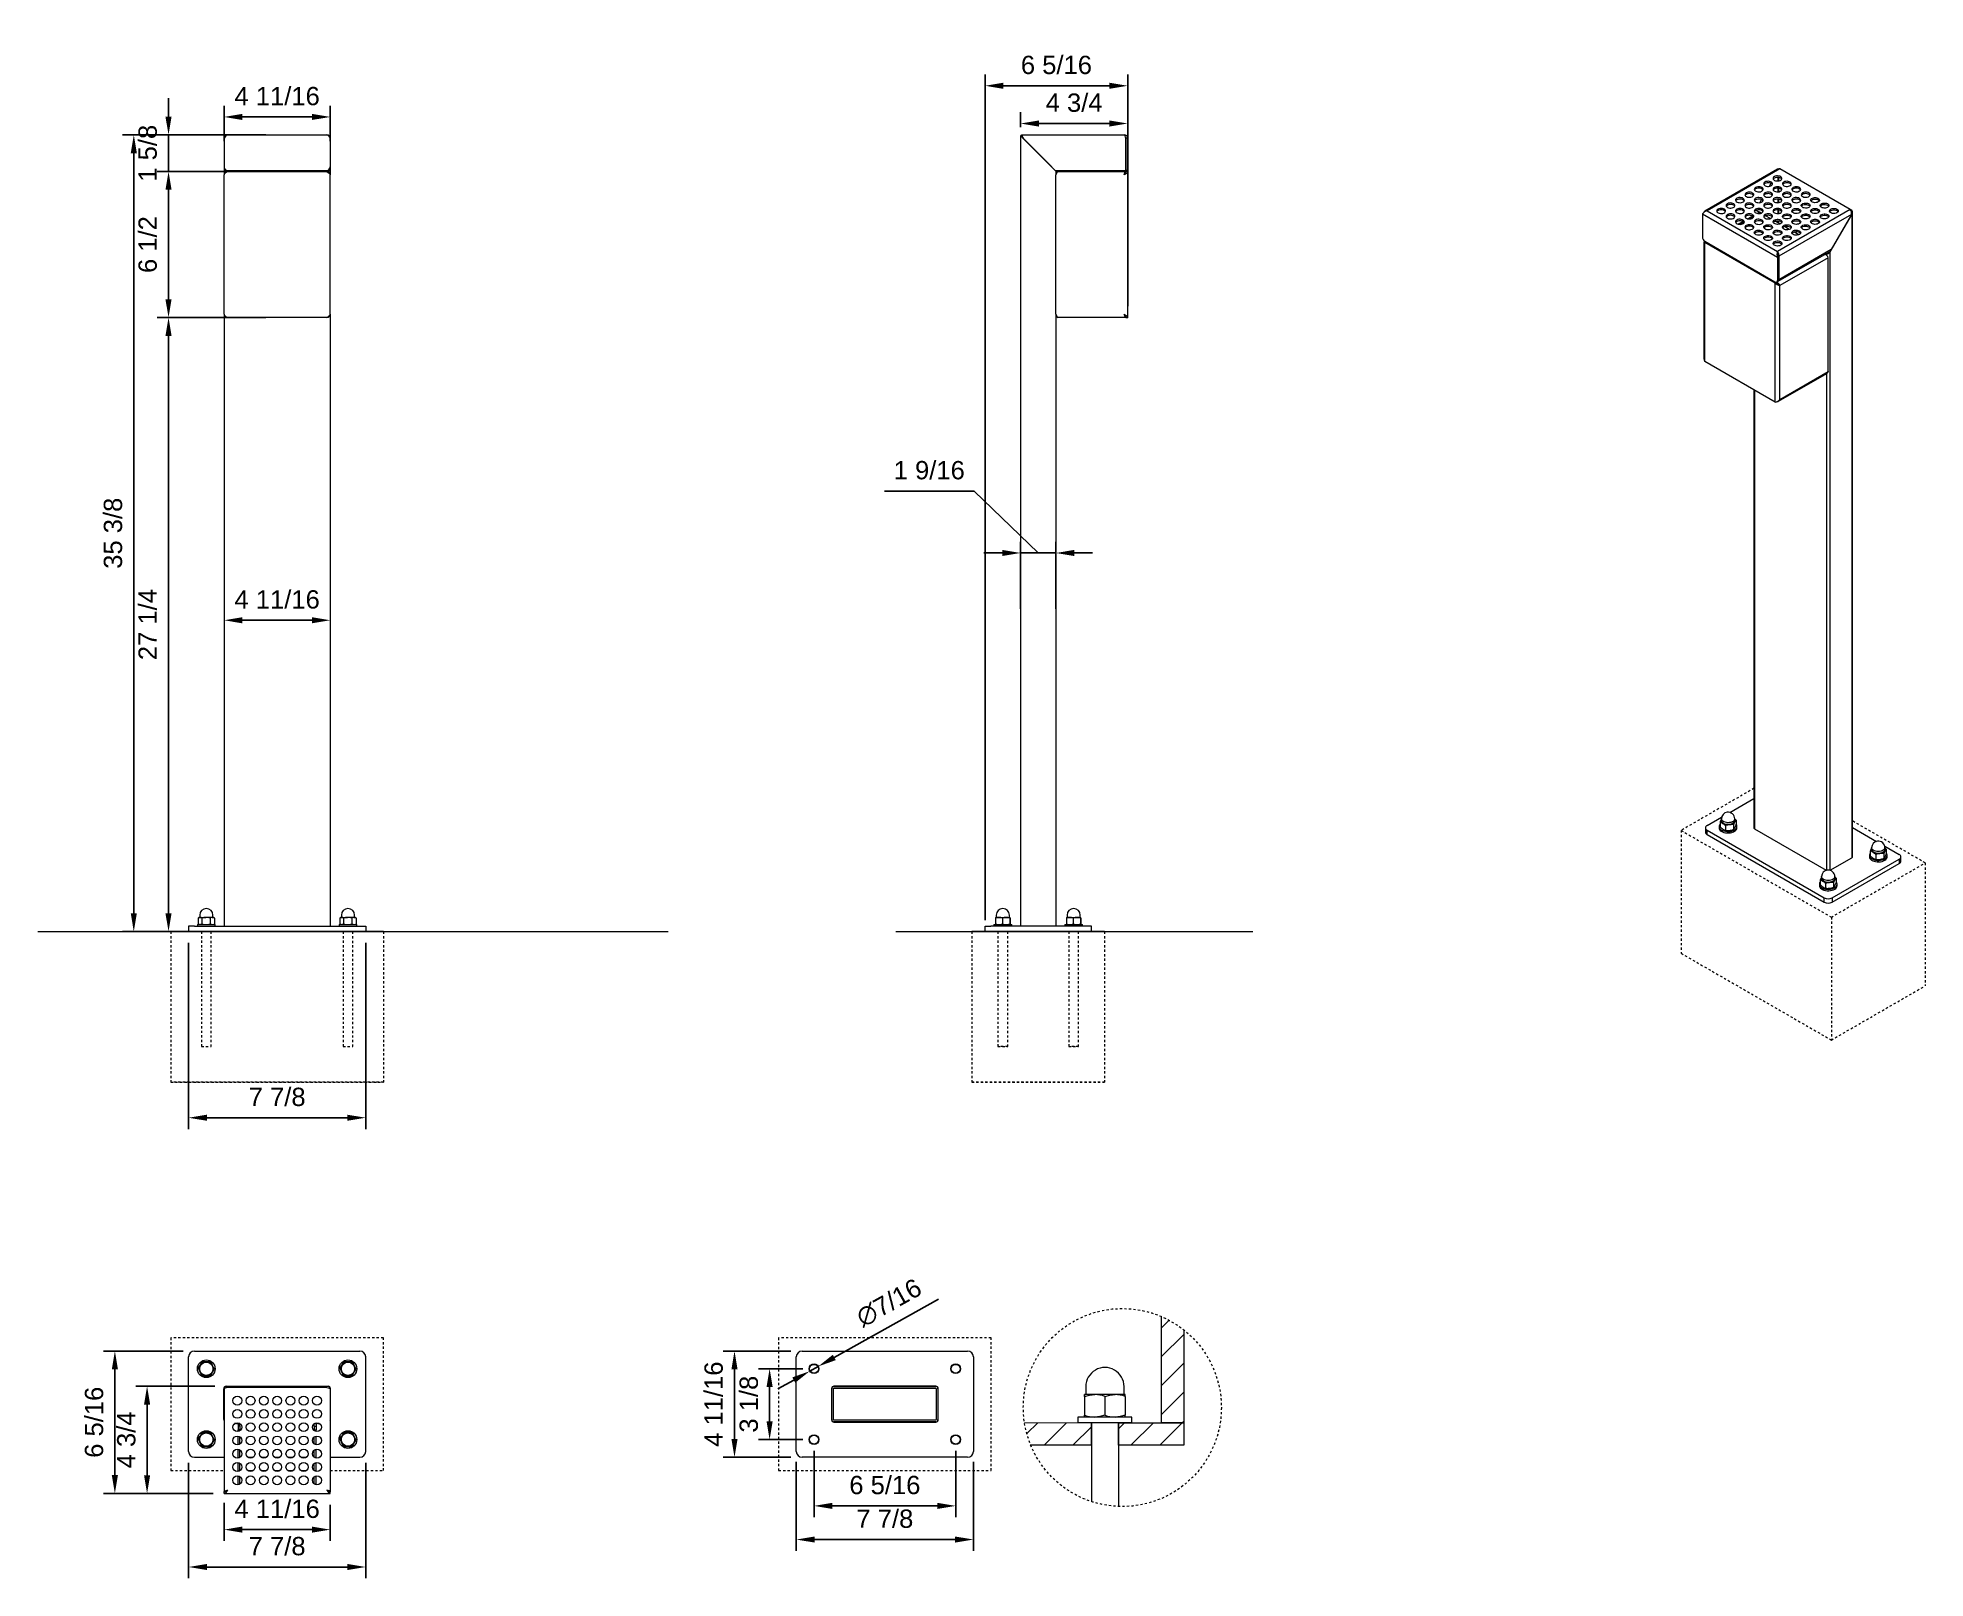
# Model space of a CAD drawing. Header units: inches. Extents: x -1.6 to 82.2, y 2.1 to 70.5.
import ezdxf

# ---------------------------------------------------------------- set-up
doc = ezdxf.new("R2010")
doc.units = ezdxf.units.IN
doc.linetypes.add('HIDDEN', pattern=[1.905, 1.27, -0.635])
for name, color, linetype, lineweight in [('ZANO_R', 7, 'Continuous', 0), ('ZANO_R_przerywana', 250, 'HIDDEN', 0), ('ZANO_W', 1, 'Continuous', 0)]:
    doc.layers.add(name, color=color, linetype=linetype, lineweight=lineweight)
doc.styles.get("Standard").update_dxf_attribs({"font": 'arial.ttf'})
doc.dimstyles.new('amerykanie', dxfattribs={"dimtxt": 50, "dimasz": 50, "dimexe": 0.5, "dimexo": 0.5, "dimgap": 1, "dimtad": 1, "dimdec": 0, "dimzin": 0, "dimlunit": 5, "dimtxsty": 'Standard', "dimcen": 0.09, "dimclrd": 1, "dimclre": 1, "dimclrt": 1, "dimazin": 0, "dimtfac": 1, "dimtdec": 0, "dimtmove": 0, "dimatfit": 3, "dimfxl": 1, "dimtzin": 0, "dimarcsym": 1})

msp = doc.modelspace()

# ---------------------------------------------------------------- blocks, each defined once
blk = doc.blocks.new('*D374')
at = {"layer": 'ZANO_W', "color": 1, "lineweight": -2}
for p, q in [((8.556, 58.043), (3.737, 58.043)), ((4.237, 57.23), (4.237, 31.607)), ((4.628, 30.794), (3.737, 30.794))]:
    blk.add_line(p, q, dxfattribs=at)
at = {"layer": 'ZANO_W', "color": 1}
for points in [[(4.372, 57.23), (4.101, 57.23), (4.237, 58.043)], [(4.101, 31.607), (4.372, 31.607), (4.237, 30.794)]]:
    blk.add_solid(points, dxfattribs=at)
at = {"layer": 'ZANO_W', "color": 1, "insert": (3.316, 44.418), "char_height": 0.8125, "attachment_point": 5, "rotation": 90}
blk.add_mtext('27 1/4', dxfattribs=at)
blk = doc.blocks.new('*D375')
at = {"layer": 'ZANO_W', "color": 1, "lineweight": -2}
for p, q in [((8.163, 64.524), (3.737, 64.524)), ((4.237, 58.855), (4.237, 63.712)), ((8.163, 58.043), (3.737, 58.043))]:
    blk.add_line(p, q, dxfattribs=at)
at = {"layer": 'ZANO_W', "color": 1}
for points in [[(4.372, 63.712), (4.101, 63.712), (4.237, 64.524)], [(4.101, 58.855), (4.372, 58.855), (4.237, 58.043)]]:
    blk.add_solid(points, dxfattribs=at)
at = {"layer": 'ZANO_W', "color": 1, "insert": (3.316, 61.283), "char_height": 0.8125, "attachment_point": 5, "rotation": 90}
blk.add_mtext('6 1/2', dxfattribs=at)
blk = doc.blocks.new('*D376')
at = {"layer": 'ZANO_W', "color": 1, "lineweight": -2}
for p, q in [((4.237, 66.961), (4.237, 67.774)), ((8.556, 66.149), (3.737, 66.149)), ((4.237, 64.524), (4.237, 66.149)), ((8.556, 64.524), (3.737, 64.524)), ((4.237, 63.712), (4.237, 62.899))]:
    blk.add_line(p, q, dxfattribs=at)
at = {"layer": 'ZANO_W', "color": 1}
for points in [[(4.101, 66.961), (4.372, 66.961), (4.237, 66.149)], [(4.372, 63.712), (4.101, 63.712), (4.237, 64.524)]]:
    blk.add_solid(points, dxfattribs=at)
at = {"layer": 'ZANO_W', "color": 1, "insert": (3.316, 65.336), "char_height": 0.8125, "attachment_point": 5, "rotation": 90}
blk.add_mtext('1 5/8', dxfattribs=at)
blk = doc.blocks.new('*D377')
at = {"layer": 'ZANO_W', "color": 1, "lineweight": -2}
for p, q in [((8.556, 66.149), (2.196, 66.149)), ((2.696, 65.336), (2.696, 31.607)), ((4.628, 30.794), (2.196, 30.794))]:
    blk.add_line(p, q, dxfattribs=at)
at = {"layer": 'ZANO_W', "color": 1}
for points in [[(2.832, 65.336), (2.561, 65.336), (2.696, 66.149)], [(2.561, 31.607), (2.832, 31.607), (2.696, 30.794)]]:
    blk.add_solid(points, dxfattribs=at)
at = {"layer": 'ZANO_W', "color": 1, "insert": (1.776, 48.471), "char_height": 0.8125, "attachment_point": 5, "rotation": 90}
blk.add_mtext('35 3/8', dxfattribs=at)
blk = doc.blocks.new('*D378')
at = {"layer": 'ZANO_W', "color": 1, "lineweight": -2}
for p, q in [((6.699, 65.867), (6.699, 67.447)), ((11.413, 65.867), (11.413, 67.447)), ((7.512, 66.947), (10.601, 66.947))]:
    blk.add_line(p, q, dxfattribs=at)
at = {"layer": 'ZANO_W', "color": 1}
for points in [[(7.512, 67.083), (7.512, 66.812), (6.699, 66.947)], [(10.601, 66.812), (10.601, 67.083), (11.413, 66.947)]]:
    blk.add_solid(points, dxfattribs=at)
at = {"layer": 'ZANO_W', "color": 1, "insert": (9.056, 67.867), "char_height": 0.8125, "attachment_point": 5}
blk.add_mtext('4 11/16', dxfattribs=at)
blk = doc.blocks.new('*D379')
at = {"layer": 'ZANO_W', "color": 1, "lineweight": -2}
for p, q in [((6.699, 5.437), (6.699, 3.754)), ((11.413, 5.355), (11.413, 3.754)), ((7.512, 4.254), (10.601, 4.254))]:
    blk.add_line(p, q, dxfattribs=at)
at = {"layer": 'ZANO_W', "color": 1}
for points in [[(7.512, 4.39), (7.512, 4.119), (6.699, 4.254)], [(10.601, 4.119), (10.601, 4.39), (11.413, 4.254)]]:
    blk.add_solid(points, dxfattribs=at)
at = {"layer": 'ZANO_W', "color": 1, "insert": (9.056, 5.174), "char_height": 0.8125, "attachment_point": 5}
blk.add_mtext('4 11/16', dxfattribs=at)
blk = doc.blocks.new('*D380')
at = {"layer": 'ZANO_W', "color": 1, "lineweight": -2}
for p, q in [((5.128, 7.221), (5.128, 2.096)), ((12.985, 7.221), (12.985, 2.096)), ((5.941, 2.596), (12.172, 2.596))]:
    blk.add_line(p, q, dxfattribs=at)
at = {"layer": 'ZANO_W', "color": 1}
for points in [[(5.941, 2.732), (5.941, 2.461), (5.128, 2.596)], [(12.172, 2.461), (12.172, 2.732), (12.985, 2.596)]]:
    blk.add_solid(points, dxfattribs=at)
at = {"layer": 'ZANO_W', "color": 1, "insert": (9.056, 3.517), "char_height": 0.8125, "attachment_point": 5}
blk.add_mtext('7 7/8', dxfattribs=at)
blk = doc.blocks.new('*D381')
at = {"layer": 'ZANO_W', "color": 1, "lineweight": -2}
for p, q in [((4.883, 12.179), (1.357, 12.179)), ((1.857, 11.367), (1.857, 6.672)), ((6.217, 5.86), (1.357, 5.86))]:
    blk.add_line(p, q, dxfattribs=at)
at = {"layer": 'ZANO_W', "color": 1}
for points in [[(1.992, 11.367), (1.721, 11.367), (1.857, 12.179)], [(1.721, 6.672), (1.992, 6.672), (1.857, 5.86)]]:
    blk.add_solid(points, dxfattribs=at)
at = {"layer": 'ZANO_W', "color": 1, "insert": (0.937, 9.019), "char_height": 0.8125, "attachment_point": 5, "rotation": 90}
blk.add_mtext('6 5/16', dxfattribs=at)
blk = doc.blocks.new('*D382')
at = {"layer": 'ZANO_W', "color": 1, "lineweight": -2}
for p, q in [((32.377, 11.393), (30.406, 11.393)), ((30.906, 10.581), (30.906, 9.063)), ((32.377, 8.251), (30.406, 8.251))]:
    blk.add_line(p, q, dxfattribs=at)
at = {"layer": 'ZANO_W', "color": 1}
for points in [[(31.041, 10.581), (30.77, 10.581), (30.906, 11.393)], [(30.77, 9.063), (31.041, 9.063), (30.906, 8.251)]]:
    blk.add_solid(points, dxfattribs=at)
at = {"layer": 'ZANO_W', "color": 1, "insert": (29.985, 9.822), "char_height": 0.8125, "attachment_point": 5, "rotation": 90}
blk.add_mtext('3 1/8', dxfattribs=at)
blk = doc.blocks.new('*D383')
at = {"layer": 'ZANO_W', "color": 1, "lineweight": -2}
for p, q in [((32.877, 7.751), (32.877, 4.809)), ((39.162, 7.751), (39.162, 4.809)), ((33.689, 5.309), (38.35, 5.309))]:
    blk.add_line(p, q, dxfattribs=at)
at = {"layer": 'ZANO_W', "color": 1}
for points in [[(33.689, 5.444), (33.689, 5.173), (32.877, 5.309)], [(38.35, 5.173), (38.35, 5.444), (39.162, 5.309)]]:
    blk.add_solid(points, dxfattribs=at)
at = {"layer": 'ZANO_W', "color": 1, "insert": (36.019, 6.229), "char_height": 0.8125, "attachment_point": 5}
blk.add_mtext('6 5/16', dxfattribs=at)
blk = doc.blocks.new('*D384')
at = {"layer": 'ZANO_W', "color": 1, "lineweight": -2}
for p, q in [((6.699, 45.111), (6.699, 45.111)), ((7.512, 44.611), (10.601, 44.611)), ((11.413, 45.111), (11.413, 45.111))]:
    blk.add_line(p, q, dxfattribs=at)
at = {"layer": 'ZANO_W', "color": 1}
for points in [[(7.512, 44.746), (7.512, 44.475), (6.699, 44.611)], [(10.601, 44.475), (10.601, 44.746), (11.413, 44.611)]]:
    blk.add_solid(points, dxfattribs=at)
at = {"layer": 'ZANO_W', "color": 1, "insert": (9.056, 45.531), "char_height": 0.8125, "attachment_point": 5}
blk.add_mtext('4 11/16', dxfattribs=at)
blk = doc.blocks.new('*D385')
at = {"layer": 'ZANO_W', "color": 1, "lineweight": -2}
for p, q in [((35.999, 50.346), (39.979, 50.346)), ((39.979, 50.346), (42.825, 47.596)), ((42.04, 45.111), (42.04, 48.096)), ((43.611, 45.111), (43.611, 48.096)), ((41.227, 47.596), (40.415, 47.596)), ((42.04, 47.596), (43.611, 47.596)), ((44.423, 47.596), (45.236, 47.596))]:
    blk.add_line(p, q, dxfattribs=at)
at = {"layer": 'ZANO_W', "color": 1}
for points in [[(41.227, 47.461), (41.227, 47.732), (42.04, 47.596)], [(44.423, 47.732), (44.423, 47.461), (43.611, 47.596)]]:
    blk.add_solid(points, dxfattribs=at)
at = {"layer": 'ZANO_W', "color": 1, "insert": (37.989, 51.266), "char_height": 0.8125, "attachment_point": 5}
blk.add_mtext('1 9/16', dxfattribs=at)
blk = doc.blocks.new('*D386')
at = {"layer": 'ZANO_W', "color": 1, "lineweight": -2}
for p, q in [((42.04, 66.499), (42.04, 67.155)), ((46.793, 66.499), (46.793, 67.155)), ((45.98, 66.655), (42.852, 66.655))]:
    blk.add_line(p, q, dxfattribs=at)
at = {"layer": 'ZANO_W', "color": 1}
for points in [[(42.852, 66.79), (42.852, 66.519), (42.04, 66.655)], [(45.98, 66.519), (45.98, 66.79), (46.793, 66.655)]]:
    blk.add_solid(points, dxfattribs=at)
at = {"layer": 'ZANO_W', "color": 1, "insert": (44.416, 67.575), "char_height": 0.8125, "attachment_point": 5}
blk.add_mtext('4 3/4', dxfattribs=at)
blk = doc.blocks.new('*D387')
at = {"layer": 'ZANO_W', "color": 1, "lineweight": -2}
for p, q in [((6.298, 10.618), (2.786, 10.618)), ((3.286, 6.667), (3.286, 9.805)), ((6.199, 5.855), (2.786, 5.855))]:
    blk.add_line(p, q, dxfattribs=at)
at = {"layer": 'ZANO_W', "color": 1}
for points in [[(3.421, 9.805), (3.151, 9.805), (3.286, 10.618)], [(3.151, 6.667), (3.421, 6.667), (3.286, 5.855)]]:
    blk.add_solid(points, dxfattribs=at)
at = {"layer": 'ZANO_W', "color": 1, "insert": (2.366, 8.236), "char_height": 0.8125, "attachment_point": 5, "rotation": 90}
blk.add_mtext('4 3/4', dxfattribs=at)
blk = doc.blocks.new('*D388')
at = {"layer": 'ZANO_W', "color": 1, "lineweight": -2}
for p, q in [((31.847, 12.179), (28.848, 12.179)), ((29.348, 11.367), (29.348, 8.278)), ((31.847, 7.465), (28.848, 7.465))]:
    blk.add_line(p, q, dxfattribs=at)
at = {"layer": 'ZANO_W', "color": 1}
for points in [[(29.483, 11.367), (29.212, 11.367), (29.348, 12.179)], [(29.212, 8.278), (29.483, 8.278), (29.348, 7.465)]]:
    blk.add_solid(points, dxfattribs=at)
at = {"layer": 'ZANO_W', "color": 1, "insert": (28.427, 9.822), "char_height": 0.8125, "attachment_point": 5, "rotation": 90}
blk.add_mtext('4 11/16', dxfattribs=at)
blk = doc.blocks.new('*D389')
at = {"layer": 'ZANO_W', "color": 1, "lineweight": -2}
for p, q in [((32.091, 7.269), (32.091, 3.315)), ((39.948, 7.269), (39.948, 3.315)), ((32.904, 3.815), (39.135, 3.815))]:
    blk.add_line(p, q, dxfattribs=at)
at = {"layer": 'ZANO_W', "color": 1}
for points in [[(32.904, 3.95), (32.904, 3.68), (32.091, 3.815)], [(39.135, 3.68), (39.135, 3.95), (39.948, 3.815)]]:
    blk.add_solid(points, dxfattribs=at)
at = {"layer": 'ZANO_W', "color": 1, "insert": (36.019, 4.735), "char_height": 0.8125, "attachment_point": 5}
blk.add_mtext('7 7/8', dxfattribs=at)
blk = doc.blocks.new('*D390')
at = {"layer": 'ZANO_W', "color": 1, "lineweight": -2}
for p, q in [((33.775, 11.894), (38.404, 14.475)), ((31.979, 10.893), (31.269, 10.497)), ((32.688, 11.288), (33.066, 11.499))]:
    blk.add_line(p, q, dxfattribs=at)
at = {"layer": 'ZANO_W', "color": 1}
for points in [[(33.709, 12.013), (33.841, 11.776), (33.066, 11.499)], [(32.044, 10.774), (31.913, 11.011), (32.688, 11.288)]]:
    blk.add_solid(points, dxfattribs=at)
at = {"layer": 'ZANO_W', "color": 1, "insert": (36.204, 14.322), "char_height": 0.8125, "attachment_point": 5, "rotation": 29.14345}
blk.add_mtext('∅7/16', dxfattribs=at)
blk = doc.blocks.new('*D391')
at = {"layer": 'ZANO_W', "color": 1, "lineweight": -2}
for p, q in [((40.468, 31.294), (40.468, 68.83)), ((46.793, 58.543), (46.793, 68.83)), ((41.281, 68.33), (45.98, 68.33))]:
    blk.add_line(p, q, dxfattribs=at)
at = {"layer": 'ZANO_W', "color": 1}
for points in [[(41.281, 68.465), (41.281, 68.194), (40.468, 68.33)], [(45.98, 68.194), (45.98, 68.465), (46.793, 68.33)]]:
    blk.add_solid(points, dxfattribs=at)
at = {"layer": 'ZANO_W', "color": 1, "insert": (43.631, 69.25), "char_height": 0.8125, "attachment_point": 5}
blk.add_mtext('6 5/16', dxfattribs=at)
blk = doc.blocks.new('*D392')
at = {"layer": 'ZANO_W', "color": 1, "lineweight": -2}
for p, q in [((5.128, 30.294), (5.128, 22.033)), ((12.985, 30.294), (12.985, 22.033)), ((5.941, 22.533), (12.172, 22.533))]:
    blk.add_line(p, q, dxfattribs=at)
at = {"layer": 'ZANO_W', "color": 1}
for points in [[(5.941, 22.668), (5.941, 22.398), (5.128, 22.533)], [(12.172, 22.398), (12.172, 22.668), (12.985, 22.533)]]:
    blk.add_solid(points, dxfattribs=at)
at = {"layer": 'ZANO_W', "color": 1, "insert": (9.056, 23.453), "char_height": 0.8125, "attachment_point": 5}
blk.add_mtext('7 7/8', dxfattribs=at)

# ---------------------------------------------------------------- dimensions: what is measured, and where the dimension line sits
at = {"layer": 'ZANO_W'}
for base, p1, p2, picture, middle in [((46.79279, 68.32969), (40.46829, 30.79418), (46.79279, 58.04254), '*D391', (43.63054, 69.24979)), ((42.03959, 66.65453), (46.79279, 65.99923), (42.03959, 65.99923), '*D386', (44.41619, 67.57491)), ((12.98461, 22.53301), (5.12809, 30.79418), (12.98461, 30.79418), '*D392', (9.05635, 23.45311)), ((12.98461, 2.59645), (5.12809, 7.72052), (12.98461, 7.72052), '*D380', (9.05635, 3.51655)), ((39.94772, 3.81493), (32.0912, 7.76944), (39.94772, 7.76944), '*D389', (36.01946, 4.73504)), ((39.16207, 5.30878), (32.87685, 8.25084), (39.16207, 8.25084), '*D383', (36.01946, 6.22889))]:
    dim = msp.add_linear_dim(base=base, p1=p1, p2=p2, dimstyle='amerykanie', override={"dimtxt": 0.8125, "dimasz": 0.8125, "dimgap": 0.5, "dimdec": 4, "dimaunit": 1, "dimadec": 1, "dimtdec": 4, "dimtmove": 1, "dimfrac": 2}, dxfattribs=at)
    dim.commit()
    dim.dimension.update_dxf_attribs({"geometry": picture, "text_midpoint": middle})
for base, p1, p2, picture, middle in [((11.4133, 66.94711), (6.69939, 65.36678), (11.4133, 65.36678), '*D378', (9.05635, 66.94711)), ((43.6109, 47.5964), (42.03959, 44.61084), (43.6109, 44.61084), '*D385', (39.47908, 50.34567)), ((11.4133, 44.61084), (6.69939, 44.61084), (11.4133, 44.61084), '*D384', (9.05635, 44.61084)), ((11.4133, 4.25417), (6.69939, 5.93709), (11.4133, 5.8546), '*D379', (9.05635, 4.25417))]:
    dim = msp.add_linear_dim(base=base, p1=p1, p2=p2, dimstyle='amerykanie', override={"dimtxt": 0.8125, "dimasz": 0.8125, "dimgap": 0.5, "dimdec": 4, "dimaunit": 1, "dimadec": 1, "dimtdec": 4, "dimtmove": 1, "dimfrac": 2}, dxfattribs=at)
    dim.commit()
    dim.dimension.update_dxf_attribs({"geometry": picture, "text_midpoint": middle, "dimtype": 160})
for base, p1, p2, picture, middle in [((4.2366, 66.14851), (9.05635, 64.52417), (9.05635, 66.14851), '*D376', (4.2366, 65.33634)), ((29.34758, 7.46519), (32.34654, 12.1791), (32.34654, 7.46519), '*D388', (29.34758, 9.82214)), ((30.90582, 8.25084), (32.87685, 11.39344), (32.87685, 8.25084), '*D382', (30.90582, 9.82214))]:
    dim = msp.add_linear_dim(base=base, p1=p1, p2=p2, angle=90, dimstyle='amerykanie', override={"dimtxt": 0.8125, "dimasz": 0.8125, "dimgap": 0.5, "dimdec": 4, "dimaunit": 1, "dimadec": 1, "dimtdec": 4, "dimtmove": 1, "dimfrac": 2}, dxfattribs=at)
    dim.commit()
    dim.dimension.update_dxf_attribs({"geometry": picture, "text_midpoint": middle, "dimtype": 160})
for base, p1, p2, picture, middle in [((2.69618, 30.79418), (9.05635, 66.14851), (5.12809, 30.79418), '*D377', (1.77579, 48.47134)), ((4.2366, 64.52417), (8.66286, 58.04254), (8.66286, 64.52417), '*D375', (3.31649, 61.28336)), ((4.2366, 30.79418), (9.05635, 58.04254), (5.12809, 30.79418), '*D374', (3.31649, 44.41836)), ((1.856678, 5.859645), (5.383427, 12.179096), (6.716966, 5.859645), '*D381', (0.936572, 9.019371)), ((3.28605, 10.61761), (6.69939, 5.8546), (6.7976, 10.61761), '*D387', (2.36567, 8.23611))]:
    dim = msp.add_linear_dim(base=base, p1=p1, p2=p2, angle=90, dimstyle='amerykanie', override={"dimtxt": 0.8125, "dimasz": 0.8125, "dimgap": 0.5, "dimdec": 4, "dimaunit": 1, "dimadec": 1, "dimtdec": 4, "dimtmove": 1, "dimfrac": 2}, dxfattribs=at)
    dim.commit()
    dim.dimension.update_dxf_attribs({"geometry": picture, "text_midpoint": middle})
dim = msp.add_diameter_dim_2p(p1=(32.68815, 11.28823), p2=(33.06556, 11.49866), dimstyle='amerykanie', override={"dimtxt": 0.8125, "dimasz": 0.8125, "dimgap": 0.5, "dimdec": 4, "dimaunit": 1, "dimadec": 1, "dimtdec": 4, "dimtmove": 1, "dimfrac": 2}, dxfattribs=at)
dim.commit()
dim.dimension.update_dxf_attribs({"geometry": '*D390', "text_midpoint": (36.66013, 13.50295), "dimtype": 163})

# ---------------------------------------------------------------- linework, layer by layer
at = {"layer": 'ZANO_R'}
for p, q in [((6.69939, 65.99923), (6.69939, 64.73433)), ((6.84867, 66.14851), (11.26403, 66.14851)), ((11.4133, 65.99923), (11.4133, 64.73433)), ((42.03959, 66.10922), (42.03959, 31.02987)), ((42.07888, 66.06994), (42.07888, 66.14851)), ((42.07888, 66.14851), (46.64351, 66.14851)), ((42.1378, 66.01102), (43.51269, 64.63613)), ((42.14958, 65.99923), (43.42234, 64.72648)), ((46.71029, 64.72648), (46.71029, 65.99923)), ((46.79279, 65.99923), (46.71422, 65.99923)), ((46.71422, 65.99923), (46.71422, 64.73433)), ((46.79279, 65.99923), (46.79279, 64.73433)), ((6.69939, 64.72648), (6.69939, 64.63613)), ((6.69939, 64.63613), (6.69939, 64.3749)), ((11.3151, 64.53792), (6.7976, 64.53792)), ((6.84867, 64.52417), (11.26403, 64.52417)), ((6.85652, 64.5772), (11.25617, 64.5772)), ((11.4133, 64.72648), (11.4133, 64.63613)), ((11.4133, 64.63613), (11.4133, 64.3749)), ((43.57162, 64.5772), (46.71029, 64.5772)), ((43.6109, 64.53792), (43.6109, 64.3749)), ((43.68161, 64.52417), (46.71029, 64.52417)), ((46.71029, 64.72648), (46.71029, 64.5772)), ((46.71029, 64.49693), (46.71029, 64.52417)), ((46.71422, 64.5772), (46.71422, 64.73433)), ((46.79279, 64.5772), (46.71422, 64.5772)), ((46.79279, 64.52417), (46.71422, 64.52417)), ((46.79279, 64.73433), (46.79279, 64.5772)), ((46.79279, 58.04254), (46.79279, 64.52417)), ((75.62941, 64.63007), (72.40311, 62.76757)), ((75.72904, 64.63711), (72.50135, 62.77381)), ((75.72903, 64.63711), (75.72071, 64.64191)), ((78.85117, 62.83474), (75.72904, 64.63711)), ((6.69939, 58.19182), (6.69939, 64.3749)), ((11.4133, 58.19182), (11.4133, 64.3749)), ((43.6109, 58.19182), (43.6109, 64.3749)), ((75.33153, 63.99991), (75.25448, 63.86645)), ((75.45133, 64.20742), (75.43666, 64.182)), ((75.63737, 64.26594), (75.63737, 64.10388)), ((75.63737, 63.78488), (75.63737, 63.62282)), ((75.66515, 64.26364), (75.66515, 64.10618)), ((75.66515, 63.78258), (75.66515, 63.62512)), ((74.91491, 63.2783), (74.83787, 63.14487)), ((75.03479, 63.48595), (75.02002, 63.46037)), ((78.85117, 62.83474), (75.62349, 60.97144)), ((75.63737, 63.30382), (75.63737, 63.14176)), ((75.63737, 62.82276), (75.63737, 62.6607)), ((75.66515, 63.30152), (75.66515, 63.14406)), ((75.66515, 62.82046), (75.66515, 62.663)), ((78.91506, 62.79785), (78.85118, 62.83473)), ((72.29025, 62.65192), (72.29025, 61.61908)), ((72.29025, 62.65192), (75.62349, 60.72768)), ((72.50135, 62.77381), (75.62349, 60.97144)), ((74.09591, 62.30868), (73.88538, 62.18714)), ((74.13981, 62.26987), (73.98507, 62.18053)), ((74.51257, 62.54921), (74.30203, 62.42767)), ((74.55646, 62.5104), (74.40172, 62.42106)), ((74.60963, 62.27324), (74.60963, 62.24811)), ((74.68168, 62.80417), (74.81795, 62.7255)), ((74.81795, 62.7255), (74.71869, 62.6682)), ((74.81795, 62.66156), (74.81795, 62.7255)), ((74.89827, 62.67913), (74.81795, 62.7255)), ((75.31492, 62.4386), (75.09833, 62.56364)), ((75.73158, 62.19807), (75.51498, 62.32311)), ((75.63737, 62.3417), (75.63737, 62.25245)), ((75.66515, 62.3394), (75.66515, 62.23642)), ((78.90673, 62.62305), (75.68182, 60.76135)), ((76.14823, 61.95754), (75.93164, 62.08258)), ((78.91506, 62.63749), (77.94286, 60.9536)), ((78.90673, 62.62305), (78.00675, 61.06425)), ((78.91506, 62.63749), (78.91506, 34.06594)), ((78.94382, 34.08806), (78.94382, 62.73428)), ((72.35208, 61.38653), (72.35208, 56.2159)), ((72.3958, 61.38654), (72.43503, 61.40918)), ((72.3958, 61.38654), (75.51793, 59.58417)), ((72.3958, 56.09402), (72.3958, 61.38654)), ((72.40136, 61.42663), (75.51238, 59.63068)), ((74.60963, 61.79218), (74.60963, 61.76705)), ((76.56489, 61.71701), (76.34829, 61.84205)), ((75.62349, 60.92714), (75.62349, 60.97144)), ((75.62349, 60.72768), (75.67904, 60.75975)), ((75.62349, 60.72768), (75.62349, 59.69484)), ((75.6509, 59.65375), (77.90119, 60.95282)), ((75.67904, 60.75975), (75.67904, 59.72691)), ((78.00675, 61.06425), (75.68182, 59.7221)), ((75.68182, 59.7221), (75.68182, 60.76135)), ((77.87342, 60.7002), (75.72904, 59.46228)), ((77.80398, 60.87341), (77.7838, 60.88505)), ((77.80398, 60.87341), (77.80398, 60.80109)), ((77.87342, 55.65147), (77.87342, 60.7002)), ((77.94286, 60.9536), (77.94286, 33.51848)), ((75.51793, 59.58417), (75.57349, 59.61624)), ((75.51793, 54.29165), (75.51793, 59.58417)), ((75.57308, 59.61647), (75.57349, 59.61624)), ((75.59094, 59.6229), (75.64649, 59.65497)), ((75.67904, 59.72691), (75.62349, 59.69484)), ((75.68981, 59.48492), (75.65671, 59.51017)), ((75.67901, 59.72372), (75.68182, 59.7221)), ((75.72904, 59.46228), (75.68981, 59.48492)), ((75.72904, 54.41354), (75.72904, 59.46228)), ((6.69939, 58.19182), (6.69939, 31.02987)), ((11.26403, 58.04254), (6.84867, 58.04254)), ((11.4133, 58.19182), (11.4133, 31.02987)), ((43.6109, 58.19182), (43.6109, 31.02987)), ((46.71029, 58.04254), (43.68946, 58.04254)), ((46.71029, 58.06978), (46.71029, 58.04254)), ((46.71422, 58.04254), (46.79279, 58.04254)), ((75.51793, 54.29165), (72.3958, 56.09402)), ((75.67449, 54.33156), (77.81472, 55.56709)), ((75.72904, 54.41354), (77.87342, 55.65147)), ((77.80398, 55.56089), (77.80398, 33.51848)), ((74.58086, 54.83261), (74.58086, 35.37089)), ((74.60963, 54.81601), (74.60963, 35.34876)), ((73.50547, 36.08237), (74.58086, 36.70318)), ((72.42379, 35.39687), (72.42379, 35.20441)), ((72.49858, 35.5011), (73.1445, 35.87398)), ((72.49858, 35.29264), (77.69287, 32.29404)), ((72.49858, 35.10018), (72.49858, 35.29264)), ((73.03628, 35.46102), (73.03628, 35.39687)), ((73.07395, 35.65172), (73.07395, 35.44095)), ((73.13449, 35.78076), (73.13049, 35.77416)), ((73.13449, 35.78074), (73.13049, 35.77416)), ((73.13449, 35.79782), (73.13449, 35.72565)), ((73.31602, 35.49566), (73.31602, 35.28489)), ((73.67117, 35.53865), (73.67117, 35.32788)), ((73.72372, 35.72565), (73.72372, 35.79782)), ((73.78426, 35.7377), (73.78426, 35.52693)), ((73.82193, 35.39687), (73.82193, 35.46102)), ((74.60268, 35.35277), (77.78777, 33.51406)), ((78.94382, 35.42035), (80.01921, 34.79954)), ((72.49858, 35.10018), (77.69287, 32.10158)), ((79.74043, 34.36889), (79.74043, 34.15812)), ((79.80096, 34.49793), (79.79697, 34.49134)), ((79.80096, 34.49792), (79.79697, 34.49134)), ((79.80096, 34.51499), (79.80096, 34.44282)), ((80.38018, 34.59116), (81.02611, 34.21827)), ((80.3902, 34.44282), (80.3902, 34.51499)), ((80.45073, 34.45487), (80.45073, 34.2441)), ((77.95908, 33.51406), (78.922, 34.06995)), ((78.05397, 32.29404), (81.02611, 34.00981)), ((78.05397, 32.10158), (81.02611, 33.81736)), ((79.70276, 34.1782), (79.70276, 34.11404)), ((79.9825, 34.21283), (79.9825, 34.00206)), ((80.33765, 34.25582), (80.33765, 34.04505)), ((80.48841, 34.11404), (80.48841, 34.1782)), ((81.02611, 34.00981), (81.02611, 33.81736)), ((81.1009, 33.92159), (81.1009, 34.11404)), ((77.4806, 32.89537), (77.4806, 32.83122)), ((77.51827, 33.08607), (77.51827, 32.8753)), ((77.5788, 33.21511), (77.57481, 33.20851)), ((77.5788, 33.21509), (77.57481, 33.20851)), ((77.5788, 33.23217), (77.5788, 33.16)), ((77.76034, 32.93001), (77.76034, 32.71924)), ((78.11549, 32.973), (78.11549, 32.76223)), ((78.16804, 33.16), (78.16804, 33.23217)), ((78.22858, 33.17205), (78.22858, 32.96128)), ((78.26625, 32.83122), (78.26625, 32.89537)), ((77.69287, 32.10158), (77.69287, 32.29404)), ((78.05397, 32.29404), (78.05397, 32.10158)), ((5.12809, 31.02987), (5.12809, 30.79418)), ((5.38343, 31.02987), (5.12809, 31.02987)), ((5.38343, 31.02987), (12.72927, 31.02987)), ((5.52092, 31.10844), (5.52092, 31.02987)), ((5.52092, 31.10844), (6.30657, 31.10844)), ((5.55142, 31.39463), (5.55142, 31.1365)), ((5.59948, 31.4227), (5.56139, 31.40071)), ((5.56141, 31.13042), (5.59948, 31.10844)), ((5.59948, 31.4227), (5.63334, 31.4227)), ((5.61912, 31.5209), (5.61912, 31.43252)), ((5.63334, 31.4227), (5.89643, 31.4227)), ((5.71527, 31.39463), (5.71527, 31.1365)), ((6.17683, 31.4227), (5.89643, 31.4227)), ((6.0776, 31.39463), (6.0776, 31.1365)), ((6.17683, 31.4227), (6.228, 31.4227)), ((6.20836, 31.43252), (6.20836, 31.5209)), ((6.26609, 31.40071), (6.228, 31.4227)), ((6.228, 31.10844), (6.26608, 31.13042)), ((6.27607, 31.39463), (6.26595, 31.40047)), ((6.26595, 31.13063), (6.27607, 31.1365)), ((6.27607, 31.39463), (6.27607, 31.1365)), ((6.30657, 31.02987), (6.30657, 31.10844)), ((11.80613, 31.10844), (11.80613, 31.02987)), ((11.80613, 31.10844), (12.59178, 31.10844)), ((11.83663, 31.39463), (11.83663, 31.1365)), ((11.8847, 31.4227), (11.84661, 31.40071)), ((11.84662, 31.13042), (11.8847, 31.10844)), ((11.8847, 31.4227), (11.91856, 31.4227)), ((11.90434, 31.5209), (11.90434, 31.43252)), ((11.91856, 31.4227), (12.18165, 31.4227)), ((12.00048, 31.39463), (12.00048, 31.1365)), ((12.46205, 31.4227), (12.18165, 31.4227)), ((12.36281, 31.39463), (12.36281, 31.1365)), ((12.46205, 31.4227), (12.51322, 31.4227)), ((12.49358, 31.43252), (12.49358, 31.5209)), ((12.5513, 31.40071), (12.51322, 31.4227)), ((12.51322, 31.10844), (12.55129, 31.13042)), ((12.56128, 31.39463), (12.55117, 31.40047)), ((12.55117, 31.13063), (12.56128, 31.1365)), ((12.56128, 31.39463), (12.56128, 31.1365)), ((12.59178, 31.02987), (12.59178, 31.10844)), ((12.72927, 31.02987), (12.98461, 31.02987)), ((12.98461, 31.02987), (12.98461, 30.79418)), ((40.46829, 30.79418), (40.46829, 31.02987)), ((40.46829, 31.02987), (40.72363, 31.02987)), ((44.92686, 31.02987), (40.72363, 31.02987)), ((40.86112, 31.10844), (40.86112, 31.02987)), ((40.86112, 31.10844), (41.64677, 31.10844)), ((40.93016, 31.39463), (40.93016, 31.1365)), ((40.94016, 31.4227), (41.08206, 31.4227)), ((40.95932, 31.5209), (40.95932, 31.43252)), ((41.08206, 31.4227), (41.39584, 31.4227)), ((41.23395, 31.39463), (41.23395, 31.1365)), ((41.39584, 31.4227), (41.56773, 31.4227)), ((41.54856, 31.43252), (41.54856, 31.5209)), ((41.55773, 31.39463), (41.55773, 31.1365)), ((41.57772, 31.39463), (41.57772, 31.1365)), ((41.64677, 31.02987), (41.64677, 31.10844)), ((44.00372, 31.10844), (44.00372, 31.02987)), ((44.00372, 31.10844), (44.78938, 31.10844)), ((44.07277, 31.39463), (44.07277, 31.1365)), ((44.08277, 31.4227), (44.22467, 31.4227)), ((44.10193, 31.5209), (44.10193, 31.43252)), ((44.22467, 31.4227), (44.53845, 31.4227)), ((44.37656, 31.39463), (44.37656, 31.1365)), ((44.53845, 31.4227), (44.71033, 31.4227)), ((44.69117, 31.43252), (44.69117, 31.5209)), ((44.70034, 31.39463), (44.70034, 31.1365)), ((44.72033, 31.39463), (44.72033, 31.1365)), ((44.78938, 31.02987), (44.78938, 31.10844)), ((45.1822, 31.02987), (44.92686, 31.02987)), ((45.1822, 30.79418), (45.1822, 31.02987)), ((-1.56507, 30.79418), (26.41138, 30.79418)), ((4.34244, 30.79418), (13.77026, 30.79418)), ((13.77026, 30.79418), (4.34244, 30.79418)), ((5.69769, 30.79418), (6.1298, 30.79418)), ((5.69769, 30.79418), (6.1298, 30.79418)), ((11.9829, 30.79418), (12.41501, 30.79418)), ((11.9829, 30.79418), (12.41501, 30.79418)), ((36.50478, 30.79418), (52.3495, 30.79418)), ((39.87905, 30.79418), (45.77144, 30.79418)), ((45.77144, 30.79418), (39.87905, 30.79418)), ((41.47, 30.79418), (41.03789, 30.79418)), ((41.47, 30.79418), (41.03789, 30.79418)), ((44.6126, 30.79418), (44.18049, 30.79418)), ((44.6126, 30.79418), (44.18049, 30.79418)), ((48.28348, 13.7153), (48.28348, 8.99907)), ((48.28348, 13.20062), (48.63115, 13.54829)), ((48.28348, 11.91751), (49.28365, 12.91767)), ((49.28365, 13.12023), (49.28365, 8.99907)), ((5.12809, 7.72052), (5.12809, 11.92376)), ((5.38343, 12.1791), (12.72927, 12.1791)), ((12.98461, 7.72052), (12.98461, 11.92376)), ((32.0912, 7.72052), (32.0912, 11.92376)), ((32.34654, 12.1791), (39.69238, 12.1791)), ((39.94772, 11.92376), (39.94772, 7.72052)), ((12.56128, 11.37346), (12.47936, 11.53534)), ((48.28348, 10.63439), (49.28365, 11.63456)), ((6.68957, 9.1347), (6.68957, 10.50959)), ((6.69939, 10.50959), (6.69939, 10.49784)), ((6.69939, 10.4978), (6.69939, 5.93709)), ((6.7976, 10.61761), (11.3151, 10.61761)), ((11.3151, 10.60779), (6.7976, 10.60779)), ((11.26403, 10.56851), (6.84867, 10.56851)), ((11.4133, 10.50959), (11.4133, 10.49784)), ((11.4133, 10.4978), (11.4133, 5.93709)), ((11.42313, 9.1347), (11.42313, 10.50959)), ((33.65268, 10.50959), (33.65268, 9.1347)), ((33.66251, 9.1347), (33.66251, 10.50959)), ((33.74107, 9.1347), (33.74107, 10.50959)), ((38.27821, 10.61761), (33.76071, 10.61761)), ((33.76071, 10.60779), (38.27821, 10.60779)), ((33.76071, 10.52923), (38.27821, 10.52923)), ((38.29785, 10.50959), (38.29785, 9.1347)), ((38.37642, 10.50959), (38.37642, 9.1347)), ((38.38624, 9.1347), (38.38624, 10.50959)), ((44.8829, 10.16888), (44.8829, 10.24928)), ((45.33298, 10.24928), (44.8829, 10.24928)), ((44.8829, 10.16888), (45.10341, 10.22721)), ((44.8829, 10.16888), (44.8829, 9.32951)), ((44.93292, 10.59934), (44.93292, 10.27428)), ((45.10341, 10.22721), (45.33298, 10.24928)), ((46.23313, 10.24928), (45.33298, 10.24928)), ((45.78306, 10.16888), (46.00356, 10.22721)), ((45.78306, 10.16888), (45.78306, 9.32951)), ((46.00356, 10.22721), (46.23313, 10.24928)), ((46.68321, 10.24928), (46.23313, 10.24928)), ((46.6332, 10.27428), (46.6332, 10.59934)), ((46.68321, 10.16888), (46.68321, 10.24928)), ((46.68321, 10.16888), (46.68321, 9.32951)), ((48.28348, 9.35128), (49.28365, 10.35145)), ((44.58285, 9.24911), (44.58285, 8.99907)), ((46.98326, 9.24911), (44.58285, 9.24911)), ((44.8829, 9.24911), (44.8829, 9.32951)), ((45.56255, 9.27118), (45.33298, 9.24911)), ((45.78306, 9.32951), (45.56255, 9.27118)), ((46.4627, 9.27118), (46.23313, 9.24911)), ((46.68321, 9.32951), (46.4627, 9.27118)), ((46.68321, 9.24911), (46.68321, 9.32951)), ((46.98326, 8.99907), (46.98326, 9.24911)), ((7.25721, 8.95792), (7.17079, 8.95792)), ((7.25721, 8.95792), (7.32792, 8.95792)), ((7.40648, 8.95792), (7.32792, 8.95792)), ((7.32792, 8.95792), (7.32792, 8.9119)), ((7.32792, 8.9119), (7.32792, 8.844)), ((7.40648, 8.844), (7.32792, 8.844)), ((7.32792, 8.844), (7.32792, 8.67902)), ((7.32792, 8.60835), (7.32792, 8.67902)), ((7.40648, 8.67902), (7.32792, 8.67902)), ((7.32792, 8.01911), (7.32792, 8.404)), ((7.40648, 8.9119), (7.40648, 8.95792)), ((7.40648, 8.844), (7.40648, 8.9119)), ((7.40648, 8.844), (7.40648, 8.67902)), ((7.40648, 8.64366), (7.40648, 8.67902)), ((10.70622, 8.95792), (10.78478, 8.95792)), ((10.70622, 8.9119), (10.70622, 8.95792)), ((10.70622, 8.844), (10.70622, 8.9119)), ((10.70622, 8.844), (10.78478, 8.844)), ((10.70622, 8.844), (10.70622, 8.67902)), ((10.70622, 8.64366), (10.70622, 8.67902)), ((10.70622, 8.67902), (10.78478, 8.67902)), ((10.78478, 8.95792), (10.78478, 8.9119)), ((10.85549, 8.95792), (10.78478, 8.95792)), ((10.78478, 8.9119), (10.78478, 8.844)), ((10.78478, 8.844), (10.78478, 8.67902)), ((10.78478, 8.60835), (10.78478, 8.67902)), ((10.78478, 8.01911), (10.78478, 8.404)), ((10.85549, 8.95792), (10.94191, 8.95792)), ((38.27821, 9.11505), (33.76071, 9.11505)), ((38.27821, 9.03649), (33.76071, 9.03649)), ((33.76071, 9.02667), (38.27821, 9.02667)), ((42.21181, 9.00131), (45.18296, 8.99907)), ((42.31535, 8.51559), (42.80095, 9.0012)), ((43.08176, 7.9989), (44.08292, 9.00005)), ((44.36487, 7.9989), (45.18296, 8.81698)), ((46.98326, 8.99907), (44.58285, 8.99907)), ((45.18296, 7.9989), (45.18296, 8.99907)), ((45.18296, 8.99907), (45.18296, 5.49761)), ((46.38316, 7.9989), (46.38316, 8.99907)), ((46.38316, 8.99907), (49.28365, 8.99907)), ((46.38316, 8.99907), (46.38316, 5.28112)), ((46.38316, 8.73407), (46.64815, 8.99907)), ((46.9311, 7.9989), (47.93127, 8.99907)), ((48.21421, 7.9989), (49.21438, 8.99907)), ((49.28365, 8.99907), (48.28348, 8.99907)), ((49.21438, 8.99907), (49.28365, 9.06834)), ((7.32792, 7.42987), (7.32792, 7.81476)), ((7.40648, 8.05442), (7.40648, 8.36869)), ((7.40648, 7.46519), (7.40648, 7.77945)), ((10.70622, 8.05442), (10.70622, 8.36869)), ((10.70622, 7.46519), (10.70622, 7.77945)), ((10.78478, 7.42987), (10.78478, 7.81476)), ((12.36281, 7.92706), (12.46205, 8.07895)), ((12.46205, 8.07895), (12.56128, 8.23085)), ((45.18296, 7.9989), (42.47201, 7.9989)), ((49.28365, 7.9989), (46.38316, 7.9989)), ((5.38343, 7.46519), (6.69939, 7.46519)), ((7.32792, 6.84063), (7.32792, 7.22552)), ((7.40648, 6.87595), (7.40648, 7.19021)), ((7.76002, 7.46519), (7.99572, 7.46519)), ((7.76002, 6.87595), (7.99572, 6.87595)), ((8.34926, 7.46519), (8.58496, 7.46519)), ((8.34926, 6.87595), (8.58496, 6.87595)), ((8.9385, 7.46519), (9.1742, 7.46519)), ((8.9385, 6.87595), (9.1742, 6.87595)), ((9.52774, 7.46519), (9.76344, 7.46519)), ((9.52774, 6.87595), (9.76344, 6.87595)), ((10.11698, 7.46519), (10.35267, 7.46519)), ((10.11698, 6.87595), (10.35267, 6.87595)), ((10.70622, 6.87595), (10.70622, 7.19021)), ((10.78478, 6.84063), (10.78478, 7.22552)), ((11.4133, 7.46519), (12.72927, 7.46519)), ((39.69238, 7.46519), (32.34654, 7.46519)), ((6.69939, 5.93709), (6.72398, 5.93709)), ((6.69939, 5.8546), (6.69939, 5.93316)), ((7.32792, 6.25139), (7.32792, 6.63628)), ((7.40648, 6.28671), (7.40648, 6.60097)), ((10.70622, 6.28671), (10.70622, 6.60097)), ((10.78478, 6.25139), (10.78478, 6.63628)), ((11.4133, 5.93709), (11.38872, 5.93709)), ((11.4133, 5.8546), (11.4133, 5.93316)), ((6.69939, 5.8546), (11.4133, 5.8546))]:
    msp.add_line(p, q, dxfattribs=at)
at = {"layer": 'ZANO_R', "flags": 128}
for points in [[(6.84867, 66.14851), (6.81065, 66.13672), (6.77259, 66.10317), (6.73454, 66.05318), (6.69939, 65.99923)], [(11.26403, 66.14851), (11.30205, 66.13672), (11.34011, 66.10317), (11.37816, 66.05318), (11.4133, 65.99923)], [(42.1378, 66.01102), (42.11864, 66.03018), (42.10022, 66.0486), (42.08324, 66.06558), (42.06836, 66.08046), (42.05614, 66.09267), (42.04707, 66.10175), (42.04148, 66.10734), (42.03959, 66.10922)], [(42.07888, 66.14851), (42.09655, 66.13714), (42.11423, 66.10478), (42.13191, 66.05636), (42.14958, 65.99923)], [(46.71029, 65.99923), (46.6936, 66.05636), (46.6769, 66.10478), (46.66021, 66.13714), (46.64351, 66.14851)], [(46.69855, 66.03942), (46.7076, 66.02912), (46.71422, 65.99923)], [(6.84867, 64.52417), (6.79154, 64.48685), (6.74312, 64.44953), (6.71076, 64.41221), (6.69939, 64.3749)], [(11.26403, 64.52417), (11.32116, 64.48685), (11.36958, 64.44953), (11.40194, 64.41221), (11.4133, 64.3749)], [(43.6109, 64.53792), (43.60901, 64.53981), (43.60342, 64.54539), (43.59435, 64.55447), (43.58213, 64.56668), (43.56725, 64.58157), (43.55027, 64.59854), (43.53185, 64.61697), (43.51269, 64.63613)], [(43.68161, 64.52417), (43.66393, 64.51281), (43.64625, 64.48045), (43.62857, 64.43202), (43.6109, 64.3749)], [(46.79279, 64.52417), (46.78142, 64.48685), (46.74907, 64.44953), (46.70064, 64.41221), (46.64351, 64.3749)], [(46.64351, 64.3749), (46.65843, 64.4262), (46.67335, 64.47126), (46.68826, 64.50457), (46.70318, 64.52208), (46.71029, 64.52417)], [(75.72904, 64.63711), (75.67615, 64.64393), (75.62941, 64.63007)], [(74.65129, 63.8161), (74.61897, 63.7915), (74.59935, 63.76277), (74.59388, 63.73205), (74.60297, 63.70162), (74.62594, 63.67374), (74.66109, 63.65046), (74.70582, 63.63353), (74.7568, 63.62419), (74.81026, 63.62313), (74.86223, 63.63044), (74.90886, 63.64558), (74.94668, 63.66741), (74.9729, 63.69433), (74.98556, 63.72433), (74.98373, 63.75519), (74.96755, 63.78462), (74.93822, 63.81044), (74.8979, 63.83074), (74.84959, 63.844), (74.79688, 63.84925), (74.74367, 63.84609), (74.69391, 63.83476), (74.65129, 63.8161)], [(74.65129, 63.75195), (74.61897, 63.72734), (74.60179, 63.70385)], [(74.97857, 63.70385), (74.96755, 63.72047), (74.93822, 63.74629), (74.8979, 63.76658), (74.84959, 63.77985), (74.79688, 63.78509), (74.74367, 63.78194), (74.69391, 63.77061), (74.65129, 63.75195)], [(75.06795, 64.05663), (75.03563, 64.03203), (75.016, 64.0033), (75.01053, 63.97258), (75.01962, 63.94215), (75.04259, 63.91427), (75.07775, 63.89099), (75.12248, 63.87406), (75.17346, 63.86472), (75.22692, 63.86366), (75.27889, 63.87097), (75.32551, 63.88611), (75.36333, 63.90794), (75.38955, 63.93486), (75.40222, 63.96486), (75.40039, 63.99572), (75.38421, 64.02515), (75.35487, 64.05097), (75.31456, 64.07127), (75.26625, 64.08453), (75.21354, 64.08977), (75.16033, 64.08662), (75.11057, 64.07529), (75.06795, 64.05663)], [(75.06795, 63.99248), (75.03563, 63.96787), (75.01844, 63.94438)], [(75.39522, 63.94438), (75.38421, 63.961), (75.35487, 63.98682), (75.31456, 64.00711), (75.26625, 64.02038), (75.21354, 64.02562), (75.16033, 64.02247), (75.11057, 64.01114), (75.06795, 63.99248)], [(75.4846, 64.29716), (75.45228, 64.27256), (75.43266, 64.24383), (75.42719, 64.21311), (75.43628, 64.18268), (75.45925, 64.1548), (75.4944, 64.13152), (75.53913, 64.11459), (75.59011, 64.10525), (75.64357, 64.10419), (75.69554, 64.1115), (75.74217, 64.12664), (75.77999, 64.14847), (75.80621, 64.17539), (75.81887, 64.20539), (75.81704, 64.23625), (75.80086, 64.26568), (75.77153, 64.2915), (75.73121, 64.3118), (75.6829, 64.32506), (75.63019, 64.3303), (75.57698, 64.32715), (75.52722, 64.31582), (75.4846, 64.29716)], [(75.4846, 63.8161), (75.45228, 63.7915), (75.43266, 63.76277), (75.42719, 63.73205), (75.43628, 63.70162), (75.45925, 63.67374), (75.4944, 63.65046), (75.53913, 63.63353), (75.59011, 63.62419), (75.64357, 63.62313), (75.69554, 63.63044), (75.74217, 63.64558), (75.77999, 63.66741), (75.80621, 63.69433), (75.81887, 63.72433), (75.81704, 63.75519), (75.80086, 63.78462), (75.77153, 63.81044), (75.73121, 63.83074), (75.6829, 63.844), (75.63019, 63.84925), (75.57698, 63.84609), (75.52722, 63.83476), (75.4846, 63.8161)], [(75.4846, 64.23301), (75.45228, 64.2084), (75.4351, 64.18491)], [(75.4846, 63.75195), (75.45228, 63.72734), (75.4351, 63.70385)], [(75.81188, 64.18491), (75.80086, 64.20153), (75.77153, 64.22735), (75.73121, 64.24764), (75.6829, 64.26091), (75.63019, 64.26615), (75.57698, 64.263), (75.52722, 64.25167), (75.4846, 64.23301)], [(75.81188, 63.70385), (75.80086, 63.72047), (75.77153, 63.74629), (75.73121, 63.76658), (75.6829, 63.77985), (75.63019, 63.78509), (75.57698, 63.78194), (75.52722, 63.77061), (75.4846, 63.75195)], [(75.90126, 64.05663), (75.86894, 64.03203), (75.84931, 64.0033), (75.84384, 63.97258), (75.85293, 63.94215), (75.8759, 63.91427), (75.91106, 63.89099), (75.95579, 63.87406), (76.00677, 63.86472), (76.06023, 63.86366), (76.1122, 63.87097), (76.15882, 63.88611), (76.19664, 63.90794), (76.22286, 63.93486), (76.23552, 63.96486), (76.2337, 63.99572), (76.21752, 64.02515), (76.18818, 64.05097), (76.14786, 64.07127), (76.09956, 64.08453), (76.04685, 64.08977), (75.99364, 64.08662), (75.94388, 64.07529), (75.90126, 64.05663)], [(75.90126, 63.99248), (75.86894, 63.96787), (75.85175, 63.94438)], [(76.22853, 63.94438), (76.21752, 63.961), (76.18818, 63.98682), (76.14786, 64.00711), (76.09956, 64.02038), (76.04685, 64.02562), (75.99364, 64.02247), (75.94388, 64.01114), (75.90126, 63.99248)], [(76.31791, 63.8161), (76.28559, 63.7915), (76.26597, 63.76277), (76.2605, 63.73205), (76.26959, 63.70162), (76.29256, 63.67374), (76.32771, 63.65046), (76.37244, 63.63353), (76.42342, 63.62419), (76.47688, 63.62313), (76.52885, 63.63044), (76.57548, 63.64558), (76.6133, 63.66741), (76.63952, 63.69433), (76.65218, 63.72433), (76.65035, 63.75519), (76.63417, 63.78462), (76.60484, 63.81044), (76.56452, 63.83074), (76.51621, 63.844), (76.4635, 63.84925), (76.41029, 63.84609), (76.36053, 63.83476), (76.31791, 63.8161)], [(76.31791, 63.75195), (76.28559, 63.72734), (76.26841, 63.70385)], [(76.64519, 63.70385), (76.63417, 63.72047), (76.60484, 63.74629), (76.56452, 63.76658), (76.51621, 63.77985), (76.4635, 63.78509), (76.41029, 63.78194), (76.36053, 63.77061), (76.31791, 63.75195)], [(72.98467, 62.85398), (72.95235, 62.82938), (72.93273, 62.80065), (72.92726, 62.76993), (72.93635, 62.7395), (72.95932, 62.71162), (72.99447, 62.68834), (73.0392, 62.67141), (73.09019, 62.66207), (73.14364, 62.66101), (73.19561, 62.66832), (73.24224, 62.68346), (73.28006, 62.70529), (73.30628, 62.73221), (73.31894, 62.76221), (73.31711, 62.79307), (73.30093, 62.8225), (73.2716, 62.84832), (73.23128, 62.86862), (73.18298, 62.88188), (73.13026, 62.88713), (73.07705, 62.88397), (73.02729, 62.87264), (72.98467, 62.85398)], [(73.31195, 62.74173), (73.30093, 62.75835), (73.2716, 62.78417), (73.23128, 62.80447), (73.18298, 62.81773), (73.13026, 62.82297), (73.07705, 62.81982), (73.02729, 62.80849), (72.98467, 62.78983)], [(73.40133, 63.09451), (73.36901, 63.06991), (73.34938, 63.04118), (73.34391, 63.01046), (73.353, 62.98003), (73.37598, 62.95215), (73.41113, 62.92887), (73.45586, 62.91194), (73.50684, 62.9026), (73.5603, 62.90154), (73.61227, 62.90885), (73.65889, 62.92399), (73.69672, 62.94582), (73.72293, 62.97274), (73.7356, 63.00274), (73.73377, 63.0336), (73.71759, 63.06303), (73.68825, 63.08885), (73.64794, 63.10915), (73.59963, 63.12241), (73.54692, 63.12766), (73.49371, 63.1245), (73.44395, 63.11317), (73.40133, 63.09451)], [(73.40133, 63.03036), (73.36901, 63.00576), (73.35182, 62.98226)], [(73.7286, 62.98226), (73.71759, 62.99888), (73.68825, 63.0247), (73.64794, 63.045), (73.59963, 63.05826), (73.54692, 63.0635), (73.49371, 63.06035), (73.44395, 63.04902), (73.40133, 63.03036)], [(73.81798, 63.33504), (73.78566, 63.31044), (73.76604, 63.28171), (73.76057, 63.25099), (73.76966, 63.22056), (73.79263, 63.19268), (73.82778, 63.1694), (73.87251, 63.15247), (73.92349, 63.14313), (73.97695, 63.14207), (74.02892, 63.14938), (74.07555, 63.16452), (74.11337, 63.18635), (74.13959, 63.21327), (74.15225, 63.24327), (74.15042, 63.27413), (74.13424, 63.30356), (74.10491, 63.32938), (74.06459, 63.34968), (74.01629, 63.36294), (73.96357, 63.36819), (73.91036, 63.36503), (73.8606, 63.3537), (73.81798, 63.33504)], [(73.81798, 62.85398), (73.78566, 62.82938), (73.76604, 62.80065), (73.76057, 62.76993), (73.76966, 62.7395), (73.79263, 62.71162), (73.82778, 62.68834), (73.87251, 62.67141), (73.92349, 62.66207), (73.97695, 62.66101), (74.02892, 62.66832), (74.07555, 62.68346), (74.11337, 62.70529), (74.13959, 62.73221), (74.15225, 62.76221), (74.15042, 62.79307), (74.13424, 62.8225), (74.10491, 62.84832), (74.06459, 62.86862), (74.01629, 62.88188), (73.96357, 62.88713), (73.91036, 62.88397), (73.8606, 62.87264), (73.81798, 62.85398)], [(73.81798, 63.27089), (73.78566, 63.24629), (73.76848, 63.22279)], [(74.14526, 63.22279), (74.13424, 63.23941), (74.10491, 63.26523), (74.06459, 63.28553), (74.01629, 63.29879), (73.96357, 63.30403), (73.91036, 63.30088), (73.8606, 63.28955), (73.81798, 63.27089)], [(74.14526, 62.74173), (74.13424, 62.75835), (74.10491, 62.78417), (74.06459, 62.80447), (74.01629, 62.81773), (73.96357, 62.82297), (73.91036, 62.81982), (73.8606, 62.80849), (73.81798, 62.78983)], [(74.23464, 63.57557), (74.20232, 63.55097), (74.18269, 63.52224), (74.17722, 63.49152), (74.18631, 63.46109), (74.20929, 63.43321), (74.24444, 63.40993), (74.28917, 63.393), (74.34015, 63.38366), (74.39361, 63.3826), (74.44558, 63.38991), (74.4922, 63.40505), (74.53002, 63.42688), (74.55624, 63.4538), (74.56891, 63.4838), (74.56708, 63.51466), (74.5509, 63.54409), (74.52156, 63.56991), (74.48125, 63.59021), (74.43294, 63.60347), (74.38023, 63.60872), (74.32702, 63.60556), (74.27726, 63.59423), (74.23464, 63.57557)], [(74.23464, 63.09451), (74.20232, 63.06991), (74.18269, 63.04118), (74.17722, 63.01046), (74.18631, 62.98003), (74.20929, 62.95215), (74.24444, 62.92887), (74.28917, 62.91194), (74.34015, 62.9026), (74.39361, 62.90154), (74.44558, 62.90885), (74.4922, 62.92399), (74.53003, 62.94582), (74.55624, 62.97274), (74.56891, 63.00274), (74.56708, 63.0336), (74.5509, 63.06303), (74.52156, 63.08885), (74.48125, 63.10915), (74.43294, 63.12241), (74.38023, 63.12766), (74.32702, 63.1245), (74.27726, 63.11317), (74.23464, 63.09451)], [(74.23464, 63.51142), (74.20232, 63.48682), (74.18513, 63.46332)], [(74.23464, 63.03036), (74.20232, 63.00576), (74.18513, 62.98226)], [(74.56191, 63.46332), (74.5509, 63.47994), (74.52156, 63.50576), (74.48125, 63.52606), (74.43294, 63.53932), (74.38023, 63.54456), (74.32702, 63.54141), (74.27726, 63.53008), (74.23464, 63.51142)], [(74.56191, 62.98226), (74.5509, 62.99888), (74.52156, 63.0247), (74.48125, 63.045), (74.43294, 63.05826), (74.38023, 63.0635), (74.32702, 63.06035), (74.27726, 63.04902), (74.23464, 63.03036)], [(74.65129, 63.33504), (74.61897, 63.31044), (74.59935, 63.28171), (74.59388, 63.25099), (74.60297, 63.22056), (74.62594, 63.19268), (74.66109, 63.1694), (74.70582, 63.15247), (74.7568, 63.14313), (74.81026, 63.14207), (74.86223, 63.14938), (74.90886, 63.16452), (74.94668, 63.18635), (74.9729, 63.21327), (74.98556, 63.24327), (74.98373, 63.27413), (74.96755, 63.30356), (74.93822, 63.32938), (74.8979, 63.34968), (74.84959, 63.36294), (74.79688, 63.36819), (74.74367, 63.36503), (74.69391, 63.3537), (74.65129, 63.33504)], [(74.65129, 62.85398), (74.61897, 62.82938), (74.59935, 62.80065), (74.59388, 62.76993), (74.60297, 62.7395), (74.62594, 62.71162), (74.66109, 62.68834), (74.70582, 62.67141), (74.7568, 62.66207), (74.81026, 62.66101), (74.86223, 62.66832), (74.90886, 62.68346), (74.94668, 62.70529), (74.9729, 62.73221), (74.98556, 62.76221), (74.98373, 62.79307), (74.96755, 62.8225), (74.93822, 62.84832), (74.8979, 62.86862), (74.84959, 62.88188), (74.79688, 62.88713), (74.74367, 62.88397), (74.69391, 62.87264), (74.65129, 62.85398)], [(74.65129, 63.27089), (74.61897, 63.24629), (74.60179, 63.22279)], [(74.97857, 63.22279), (74.96755, 63.23941), (74.93822, 63.26523), (74.8979, 63.28553), (74.84959, 63.29879), (74.79688, 63.30403), (74.74367, 63.30088), (74.69391, 63.28955), (74.65129, 63.27089)], [(74.97857, 62.74173), (74.96755, 62.75835), (74.93822, 62.78417), (74.8979, 62.80447), (74.84959, 62.81773), (74.79688, 62.82297), (74.74367, 62.81982), (74.69391, 62.80849), (74.65129, 62.78983)], [(75.06795, 63.57557), (75.03563, 63.55097), (75.016, 63.52224), (75.01053, 63.49152), (75.01962, 63.46109), (75.04259, 63.43321), (75.07775, 63.40993), (75.12248, 63.393), (75.17346, 63.38366), (75.22692, 63.3826), (75.27889, 63.38991), (75.32551, 63.40505), (75.36333, 63.42688), (75.38955, 63.4538), (75.40222, 63.4838), (75.40039, 63.51466), (75.38421, 63.54409), (75.35487, 63.56991), (75.31456, 63.59021), (75.26625, 63.60347), (75.21354, 63.60872), (75.16033, 63.60556), (75.11057, 63.59423), (75.06795, 63.57557)], [(75.06795, 63.09451), (75.03563, 63.06991), (75.016, 63.04118), (75.01053, 63.01046), (75.01962, 62.98003), (75.04259, 62.95215), (75.07775, 62.92887), (75.12248, 62.91194), (75.17346, 62.9026), (75.22692, 62.90154), (75.27889, 62.90885), (75.32551, 62.92399), (75.36333, 62.94582), (75.38955, 62.97274), (75.40222, 63.00274), (75.40039, 63.0336), (75.38421, 63.06303), (75.35487, 63.08885), (75.31456, 63.10915), (75.26625, 63.12241), (75.21354, 63.12766), (75.16033, 63.1245), (75.11057, 63.11317), (75.06795, 63.09451)], [(75.06795, 63.51142), (75.03563, 63.48682), (75.01844, 63.46332)], [(75.06795, 63.03036), (75.03563, 63.00576), (75.01844, 62.98226)], [(75.39522, 63.46332), (75.38421, 63.47994), (75.35487, 63.50576), (75.31456, 63.52606), (75.26625, 63.53932), (75.21354, 63.54456), (75.16033, 63.54141), (75.11057, 63.53008), (75.06795, 63.51142)], [(75.39522, 62.98226), (75.38421, 62.99888), (75.35487, 63.0247), (75.31456, 63.045), (75.26625, 63.05826), (75.21354, 63.0635), (75.16033, 63.06035), (75.11057, 63.04902), (75.06795, 63.03036)], [(75.4846, 63.33504), (75.45228, 63.31044), (75.43266, 63.28171), (75.42719, 63.25099), (75.43628, 63.22056), (75.45925, 63.19268), (75.4944, 63.1694), (75.53913, 63.15247), (75.59011, 63.14313), (75.64357, 63.14207), (75.69554, 63.14938), (75.74217, 63.16452), (75.77999, 63.18635), (75.80621, 63.21327), (75.81887, 63.24327), (75.81704, 63.27413), (75.80086, 63.30356), (75.77153, 63.32938), (75.73121, 63.34968), (75.6829, 63.36294), (75.63019, 63.36819), (75.57698, 63.36503), (75.52722, 63.3537), (75.4846, 63.33504)], [(75.4846, 62.85398), (75.45228, 62.82938), (75.43266, 62.80065), (75.42719, 62.76993), (75.43628, 62.7395), (75.45925, 62.71162), (75.4944, 62.68834), (75.53913, 62.67141), (75.59011, 62.66207), (75.64357, 62.66101), (75.69554, 62.66832), (75.74217, 62.68346), (75.77999, 62.70529), (75.80621, 62.73221), (75.81887, 62.76221), (75.81704, 62.79307), (75.80086, 62.8225), (75.77153, 62.84832), (75.73121, 62.86862), (75.6829, 62.88188), (75.63019, 62.88713), (75.57698, 62.88397), (75.52722, 62.87264), (75.4846, 62.85398)], [(75.4846, 63.27089), (75.45228, 63.24629), (75.4351, 63.22279)], [(75.81188, 63.22279), (75.80086, 63.23941), (75.77153, 63.26523), (75.73121, 63.28553), (75.6829, 63.29879), (75.63019, 63.30403), (75.57698, 63.30088), (75.52722, 63.28955), (75.4846, 63.27089)], [(75.81188, 62.74173), (75.80086, 62.75835), (75.77153, 62.78417), (75.73121, 62.80447), (75.6829, 62.81773), (75.63019, 62.82297), (75.57698, 62.81982), (75.52722, 62.80849), (75.4846, 62.78983)], [(75.90126, 63.57557), (75.86894, 63.55097), (75.84931, 63.52224), (75.84384, 63.49152), (75.85293, 63.46109), (75.8759, 63.43321), (75.91106, 63.40993), (75.95579, 63.393), (76.00677, 63.38366), (76.06023, 63.3826), (76.1122, 63.38991), (76.15882, 63.40505), (76.19664, 63.42688), (76.22286, 63.4538), (76.23552, 63.4838), (76.2337, 63.51466), (76.21752, 63.54409), (76.18818, 63.56991), (76.14786, 63.59021), (76.09956, 63.60347), (76.04685, 63.60872), (75.99364, 63.60556), (75.94388, 63.59423), (75.90126, 63.57557)], [(75.90126, 63.09451), (75.86894, 63.06991), (75.84931, 63.04118), (75.84384, 63.01046), (75.85293, 62.98003), (75.8759, 62.95215), (75.91106, 62.92887), (75.95579, 62.91194), (76.00677, 62.9026), (76.06023, 62.90154), (76.1122, 62.90885), (76.15882, 62.92399), (76.19664, 62.94582), (76.22286, 62.97274), (76.23552, 63.00274), (76.2337, 63.0336), (76.21752, 63.06303), (76.18818, 63.08885), (76.14786, 63.10915), (76.09956, 63.12241), (76.04685, 63.12766), (75.99364, 63.1245), (75.94388, 63.11317), (75.90126, 63.09451)], [(75.90126, 63.51142), (75.86894, 63.48682), (75.85175, 63.46332)], [(75.90126, 63.03036), (75.86894, 63.00576), (75.85175, 62.98226)], [(76.22853, 63.46332), (76.21752, 63.47994), (76.18818, 63.50576), (76.14786, 63.52606), (76.09956, 63.53932), (76.04685, 63.54456), (75.99364, 63.54141), (75.94388, 63.53008), (75.90126, 63.51142)], [(76.22853, 62.98226), (76.21752, 62.99888), (76.18818, 63.0247), (76.14786, 63.045), (76.09956, 63.05826), (76.04685, 63.0635), (75.99364, 63.06035), (75.94388, 63.04902), (75.90126, 63.03036)], [(76.31791, 63.33504), (76.28559, 63.31044), (76.26597, 63.28171), (76.2605, 63.25099), (76.26959, 63.22056), (76.29256, 63.19268), (76.32771, 63.1694), (76.37244, 63.15247), (76.42342, 63.14313), (76.47688, 63.14207), (76.52885, 63.14938), (76.57548, 63.16452), (76.6133, 63.18635), (76.63952, 63.21327), (76.65218, 63.24327), (76.65035, 63.27413), (76.63417, 63.30356), (76.60484, 63.32938), (76.56452, 63.34968), (76.51621, 63.36294), (76.4635, 63.36819), (76.41029, 63.36503), (76.36053, 63.3537), (76.31791, 63.33504)], [(76.59568, 62.69363), (76.55306, 62.67497), (76.5033, 62.66364), (76.45009, 62.66049), (76.39738, 62.66573), (76.34907, 62.67899), (76.30876, 62.69929), (76.27942, 62.72511), (76.26324, 62.75454), (76.26141, 62.7854), (76.27408, 62.8154), (76.30029, 62.84232), (76.33812, 62.86415), (76.38474, 62.87929), (76.43671, 62.8866), (76.49017, 62.88554), (76.54115, 62.8762), (76.58588, 62.85927), (76.62103, 62.83599), (76.64401, 62.80811), (76.65309, 62.77768), (76.64762, 62.74696), (76.628, 62.71823), (76.59568, 62.69363)], [(76.31791, 63.27089), (76.28559, 63.24629), (76.26841, 63.22279)], [(76.26841, 62.74173), (76.27408, 62.75125), (76.30029, 62.77817), (76.33812, 62.8), (76.38474, 62.81514), (76.43671, 62.82245), (76.49017, 62.82139), (76.54115, 62.81205), (76.58588, 62.79512), (76.62103, 62.77184), (76.64401, 62.74396), (76.64519, 62.74173)], [(76.64519, 63.22279), (76.63417, 63.23941), (76.60484, 63.26523), (76.56452, 63.28553), (76.51621, 63.29879), (76.4635, 63.30403), (76.41029, 63.30088), (76.36053, 63.28955), (76.31791, 63.27089)], [(76.73457, 63.57557), (76.70225, 63.55097), (76.68262, 63.52224), (76.67715, 63.49152), (76.68624, 63.46109), (76.70921, 63.43321), (76.74437, 63.40993), (76.78909, 63.393), (76.84008, 63.38366), (76.89354, 63.3826), (76.94551, 63.38991), (76.99213, 63.40505), (77.02995, 63.42688), (77.05617, 63.4538), (77.06883, 63.4838), (77.06701, 63.51466), (77.05083, 63.54409), (77.02149, 63.56991), (76.98117, 63.59021), (76.93287, 63.60347), (76.88016, 63.60872), (76.82695, 63.60556), (76.77719, 63.59423), (76.73457, 63.57557)], [(77.01234, 62.93416), (76.96971, 62.9155), (76.91995, 62.90417), (76.86675, 62.90102), (76.81403, 62.90626), (76.76573, 62.91952), (76.72541, 62.93982), (76.69608, 62.96564), (76.67989, 62.99507), (76.67807, 63.02593), (76.69073, 63.05593), (76.71695, 63.08285), (76.75477, 63.10468), (76.8014, 63.11982), (76.85336, 63.12713), (76.90682, 63.12607), (76.95781, 63.11673), (77.00253, 63.0998), (77.03769, 63.07652), (77.06066, 63.04864), (77.06975, 63.01821), (77.06428, 62.98749), (77.04466, 62.95876), (77.01234, 62.93416)], [(76.73457, 63.51142), (76.70225, 63.48682), (76.68506, 63.46332)], [(76.68506, 62.98226), (76.69073, 62.99178), (76.71695, 63.0187), (76.75477, 63.04053), (76.8014, 63.05567), (76.85336, 63.06298), (76.90682, 63.06192), (76.95781, 63.05258), (77.00253, 63.03564), (77.03769, 63.01237), (77.06066, 62.98449), (77.06184, 62.98226)], [(77.06184, 63.46332), (77.05083, 63.47994), (77.02149, 63.50576), (76.98117, 63.52606), (76.93287, 63.53932), (76.88016, 63.54456), (76.82695, 63.54141), (76.77719, 63.53008), (76.73457, 63.51142)], [(77.42899, 63.17469), (77.38637, 63.15603), (77.33661, 63.1447), (77.2834, 63.14154), (77.23069, 63.14679), (77.18238, 63.16005), (77.14207, 63.18035), (77.11273, 63.20617), (77.09655, 63.2356), (77.09472, 63.26646), (77.10739, 63.29646), (77.1336, 63.32338), (77.17143, 63.34521), (77.21805, 63.36035), (77.27002, 63.36766), (77.32348, 63.3666), (77.37446, 63.35726), (77.41919, 63.34033), (77.45434, 63.31705), (77.47732, 63.28917), (77.4864, 63.25874), (77.48093, 63.22802), (77.46131, 63.19929), (77.42899, 63.17469)], [(77.42899, 62.69363), (77.38637, 62.67497), (77.33661, 62.66364), (77.2834, 62.66049), (77.23069, 62.66573), (77.18238, 62.67899), (77.14207, 62.69929), (77.11273, 62.72511), (77.09655, 62.75454), (77.09472, 62.7854), (77.10739, 62.8154), (77.1336, 62.84232), (77.17143, 62.86415), (77.21805, 62.87929), (77.27002, 62.8866), (77.32348, 62.88554), (77.37446, 62.8762), (77.41919, 62.85927), (77.45434, 62.83599), (77.47732, 62.80811), (77.4864, 62.77768), (77.48093, 62.74696), (77.46131, 62.71823), (77.42899, 62.69363)], [(77.10172, 63.22279), (77.10739, 63.23231), (77.1336, 63.25923), (77.17143, 63.28106), (77.21805, 63.29619), (77.27002, 63.30351), (77.32348, 63.30245), (77.37446, 63.29311), (77.41919, 63.27617), (77.45434, 63.2529), (77.47732, 63.22501), (77.4785, 63.22279)], [(77.10172, 62.74173), (77.10739, 62.75125), (77.1336, 62.77817), (77.17143, 62.8), (77.21805, 62.81514), (77.27002, 62.82245), (77.32348, 62.82139), (77.37446, 62.81205), (77.41919, 62.79512), (77.45434, 62.77184), (77.47732, 62.74396), (77.4785, 62.74173)], [(77.84565, 62.93416), (77.80302, 62.9155), (77.75326, 62.90417), (77.70005, 62.90102), (77.64734, 62.90626), (77.59904, 62.91952), (77.55872, 62.93982), (77.52939, 62.96564), (77.5132, 62.99507), (77.51138, 63.02593), (77.52404, 63.05593), (77.55026, 63.08285), (77.58808, 63.10468), (77.63471, 63.11982), (77.68667, 63.12713), (77.74013, 63.12607), (77.79112, 63.11673), (77.83584, 63.0998), (77.871, 63.07652), (77.89397, 63.04864), (77.90306, 63.01821), (77.89759, 62.98749), (77.87797, 62.95876), (77.84565, 62.93416)], [(77.51837, 62.98226), (77.52404, 62.99178), (77.55026, 63.0187), (77.58808, 63.04053), (77.63471, 63.05567), (77.68667, 63.06298), (77.74013, 63.06192), (77.79112, 63.05258), (77.83584, 63.03565), (77.871, 63.01237), (77.89397, 62.98448), (77.89515, 62.98226)], [(78.2623, 62.69363), (78.21968, 62.67497), (78.16992, 62.66364), (78.11671, 62.66049), (78.064, 62.66573), (78.01569, 62.67899), (77.97538, 62.69929), (77.94604, 62.72511), (77.92986, 62.75454), (77.92803, 62.7854), (77.9407, 62.8154), (77.96691, 62.84232), (78.00474, 62.86415), (78.05136, 62.87929), (78.10333, 62.8866), (78.15679, 62.88554), (78.20777, 62.8762), (78.2525, 62.85927), (78.28765, 62.83599), (78.31063, 62.80811), (78.31971, 62.77768), (78.31424, 62.74696), (78.29462, 62.71823), (78.2623, 62.69363)], [(77.93503, 62.74173), (77.9407, 62.75125), (77.96691, 62.77817), (78.00474, 62.8), (78.05136, 62.81514), (78.10333, 62.82245), (78.15679, 62.82139), (78.20777, 62.81205), (78.2525, 62.79512), (78.28765, 62.77184), (78.31063, 62.74396), (78.31181, 62.74173)], [(72.98467, 62.78983), (72.95235, 62.76523), (72.93517, 62.74173)], [(73.40133, 62.61345), (73.36901, 62.58885), (73.34938, 62.56012), (73.34391, 62.52941), (73.353, 62.49898), (73.37598, 62.47109), (73.41113, 62.44782), (73.45586, 62.43088), (73.50684, 62.42154), (73.5603, 62.42048), (73.61227, 62.4278), (73.65889, 62.44293), (73.69672, 62.46476), (73.72293, 62.49168), (73.7356, 62.52168), (73.73377, 62.55254), (73.71759, 62.58197), (73.68825, 62.60779), (73.64794, 62.62809), (73.59963, 62.64135), (73.54692, 62.6466), (73.49371, 62.64344), (73.44395, 62.63211), (73.40133, 62.61345)], [(73.40133, 62.5493), (73.36901, 62.5247), (73.35182, 62.5012)], [(73.7286, 62.5012), (73.71759, 62.51782), (73.68825, 62.54364), (73.64794, 62.56394), (73.59963, 62.5772), (73.54692, 62.58245), (73.49371, 62.57929), (73.44395, 62.56796), (73.40133, 62.5493)], [(73.81798, 62.37292), (73.78566, 62.34832), (73.76604, 62.31959), (73.76057, 62.28888), (73.76966, 62.25845), (73.79263, 62.23056), (73.82778, 62.20729), (73.87251, 62.19035), (73.92349, 62.18101), (73.97695, 62.17995), (74.02892, 62.18727), (74.07555, 62.2024), (74.11337, 62.22423), (74.13959, 62.25115), (74.15225, 62.28115), (74.15042, 62.31201), (74.13424, 62.34144), (74.10491, 62.36726), (74.06459, 62.38756), (74.01629, 62.40082), (73.96357, 62.40607), (73.91036, 62.40291), (73.8606, 62.39158), (73.81798, 62.37292)], [(73.81798, 62.78983), (73.78566, 62.76523), (73.76848, 62.74173)], [(73.81798, 62.30877), (73.78566, 62.28417), (73.76848, 62.26067)], [(74.14526, 62.26067), (74.13424, 62.27729), (74.10491, 62.30311), (74.06459, 62.32341), (74.01629, 62.33667), (73.96357, 62.34192), (73.91036, 62.33876), (73.8606, 62.32743), (73.81798, 62.30877)], [(74.23464, 62.61345), (74.20232, 62.58885), (74.18269, 62.56012), (74.17722, 62.52941), (74.18631, 62.49898), (74.20929, 62.47109), (74.24444, 62.44782), (74.28917, 62.43088), (74.34015, 62.42154), (74.39361, 62.42048), (74.44558, 62.4278), (74.4922, 62.44293), (74.53003, 62.46476), (74.55624, 62.49168), (74.56891, 62.52168), (74.56708, 62.55254), (74.5509, 62.58197), (74.52156, 62.60779), (74.48125, 62.62809), (74.43294, 62.64135), (74.38023, 62.6466), (74.32702, 62.64344), (74.27726, 62.63211), (74.23464, 62.61345)], [(74.23464, 62.13239), (74.20232, 62.10779), (74.18269, 62.07906), (74.17722, 62.04835), (74.18631, 62.01792), (74.20929, 61.99003), (74.24444, 61.96676), (74.28917, 61.94982), (74.34015, 61.94048), (74.39361, 61.93942), (74.44558, 61.94674), (74.4922, 61.96187), (74.53003, 61.9837), (74.55624, 62.01062), (74.56891, 62.04062), (74.56708, 62.07148), (74.5509, 62.10091), (74.52156, 62.12674), (74.48125, 62.14703), (74.43294, 62.16029), (74.38023, 62.16554), (74.32702, 62.16238), (74.27726, 62.15105), (74.23464, 62.13239)], [(74.23464, 62.5493), (74.20232, 62.5247), (74.18513, 62.5012)], [(74.23464, 62.06824), (74.20232, 62.04364), (74.18513, 62.02014)], [(74.56191, 62.5012), (74.5509, 62.51782), (74.52156, 62.54364), (74.48125, 62.56394), (74.43294, 62.5772), (74.38023, 62.58245), (74.32702, 62.57929), (74.27726, 62.56796), (74.23464, 62.5493)], [(74.56191, 62.02014), (74.5509, 62.03676), (74.52156, 62.06258), (74.48125, 62.08288), (74.43294, 62.09614), (74.38023, 62.10139), (74.32702, 62.09823), (74.27726, 62.0869), (74.23464, 62.06824)], [(74.65129, 62.37292), (74.61897, 62.34832), (74.59935, 62.31959), (74.59388, 62.28888), (74.60297, 62.25845), (74.62594, 62.23056), (74.66109, 62.20729), (74.70582, 62.19035), (74.7568, 62.18101), (74.81026, 62.17995), (74.86223, 62.18727), (74.90886, 62.2024), (74.94668, 62.22423), (74.9729, 62.25115), (74.98556, 62.28115), (74.98373, 62.31201), (74.96755, 62.34144), (74.93822, 62.36726), (74.8979, 62.38756), (74.84959, 62.40082), (74.79688, 62.40607), (74.74367, 62.40291), (74.69391, 62.39158), (74.65129, 62.37292)], [(74.65129, 62.78983), (74.61897, 62.76523), (74.60179, 62.74173)], [(74.65129, 62.30877), (74.61897, 62.28417), (74.60179, 62.26067)], [(74.97857, 62.26067), (74.96755, 62.27729), (74.93822, 62.30311), (74.8979, 62.32341), (74.84959, 62.33667), (74.79688, 62.34192), (74.74367, 62.33876), (74.69391, 62.32743), (74.65129, 62.30877)], [(75.06795, 62.61345), (75.03563, 62.58885), (75.016, 62.56012), (75.01053, 62.52941), (75.01962, 62.49898), (75.0426, 62.47109), (75.07775, 62.44782), (75.12248, 62.43088), (75.17346, 62.42154), (75.22692, 62.42048), (75.27889, 62.4278), (75.32551, 62.44293), (75.36333, 62.46476), (75.38955, 62.49168), (75.40222, 62.52168), (75.40039, 62.55254), (75.38421, 62.58197), (75.35487, 62.60779), (75.31456, 62.62809), (75.26625, 62.64135), (75.21354, 62.6466), (75.16033, 62.64344), (75.11057, 62.63211), (75.06795, 62.61345)], [(75.34572, 61.97204), (75.3031, 61.95338), (75.25334, 61.94205), (75.20013, 61.9389), (75.14741, 61.94414), (75.09911, 61.9574), (75.05879, 61.9777), (75.02946, 62.00352), (75.01327, 62.03295), (75.01145, 62.06381), (75.02411, 62.09381), (75.05033, 62.12073), (75.08815, 62.14256), (75.13478, 62.1577), (75.18675, 62.16501), (75.2402, 62.16396), (75.29119, 62.15461), (75.33592, 62.13768), (75.37107, 62.1144), (75.39404, 62.08652), (75.40313, 62.05609), (75.39766, 62.02537), (75.37804, 61.99664), (75.34572, 61.97204)], [(75.06795, 62.5493), (75.03563, 62.5247), (75.01844, 62.5012)], [(75.01844, 62.02014), (75.02411, 62.02966), (75.05033, 62.05658), (75.08815, 62.07841), (75.13478, 62.09355), (75.18675, 62.10086), (75.2402, 62.0998), (75.29119, 62.09046), (75.33592, 62.07353), (75.37107, 62.05025), (75.39404, 62.02237), (75.39522, 62.02014)], [(75.39522, 62.5012), (75.38421, 62.51782), (75.35487, 62.54364), (75.31456, 62.56394), (75.26625, 62.5772), (75.21354, 62.58245), (75.16033, 62.57929), (75.11057, 62.56796), (75.06795, 62.5493)], [(75.76237, 62.21257), (75.71975, 62.19391), (75.66999, 62.18258), (75.61678, 62.17943), (75.56407, 62.18467), (75.51576, 62.19793), (75.47545, 62.21823), (75.44611, 62.24405), (75.42993, 62.27348), (75.4281, 62.30434), (75.44077, 62.33434), (75.46698, 62.36126), (75.50481, 62.38309), (75.55143, 62.39823), (75.6034, 62.40554), (75.65686, 62.40448), (75.70784, 62.39514), (75.75257, 62.37821), (75.78772, 62.35493), (75.8107, 62.32705), (75.81979, 62.29662), (75.81432, 62.2659), (75.79469, 62.23717), (75.76237, 62.21257)], [(75.4846, 62.78983), (75.45228, 62.76523), (75.4351, 62.74173)], [(75.4351, 62.26067), (75.44077, 62.27019), (75.46698, 62.29711), (75.50481, 62.31894), (75.55143, 62.33408), (75.6034, 62.34139), (75.65686, 62.34033), (75.70784, 62.33099), (75.75257, 62.31406), (75.78772, 62.29078), (75.8107, 62.2629), (75.81188, 62.26067)], [(76.17903, 62.4531), (76.13641, 62.43444), (76.08665, 62.42311), (76.03344, 62.41996), (75.98072, 62.4252), (75.93242, 62.43846), (75.8921, 62.45876), (75.86277, 62.48458), (75.84658, 62.51401), (75.84476, 62.54487), (75.85742, 62.57487), (75.88364, 62.60179), (75.92146, 62.62362), (75.96809, 62.63876), (76.02006, 62.64607), (76.07351, 62.64501), (76.1245, 62.63567), (76.16922, 62.61874), (76.20438, 62.59546), (76.22735, 62.56758), (76.23644, 62.53715), (76.23097, 62.50643), (76.21135, 62.4777), (76.17903, 62.4531)], [(76.17903, 61.97204), (76.13641, 61.95338), (76.08665, 61.94205), (76.03344, 61.9389), (75.98072, 61.94414), (75.93242, 61.9574), (75.8921, 61.9777), (75.86277, 62.00352), (75.84658, 62.03295), (75.84476, 62.06381), (75.85742, 62.09381), (75.88364, 62.12073), (75.92146, 62.14256), (75.96809, 62.1577), (76.02006, 62.16501), (76.07351, 62.16396), (76.1245, 62.15461), (76.16922, 62.13768), (76.20438, 62.1144), (76.22735, 62.08652), (76.23644, 62.05609), (76.23097, 62.02537), (76.21135, 61.99664), (76.17903, 61.97204)], [(75.85175, 62.5012), (75.85742, 62.51072), (75.88364, 62.53764), (75.92146, 62.55947), (75.96809, 62.57461), (76.02006, 62.58192), (76.07351, 62.58086), (76.1245, 62.57152), (76.16922, 62.55459), (76.20438, 62.53131), (76.22735, 62.50343), (76.22853, 62.5012)], [(75.85175, 62.02014), (75.85742, 62.02966), (75.88364, 62.05658), (75.92146, 62.07841), (75.96809, 62.09355), (76.02006, 62.10086), (76.07351, 62.0998), (76.1245, 62.09046), (76.16922, 62.07353), (76.20438, 62.05025), (76.22735, 62.02237), (76.22853, 62.02014)], [(76.59568, 62.21257), (76.55306, 62.19391), (76.5033, 62.18258), (76.45009, 62.17943), (76.39738, 62.18467), (76.34907, 62.19793), (76.30876, 62.21823), (76.27942, 62.24405), (76.26324, 62.27348), (76.26141, 62.30434), (76.27408, 62.33434), (76.30029, 62.36126), (76.33812, 62.38309), (76.38474, 62.39823), (76.43671, 62.40554), (76.49017, 62.40448), (76.54115, 62.39514), (76.58588, 62.37821), (76.62103, 62.35493), (76.64401, 62.32705), (76.65309, 62.29662), (76.64762, 62.2659), (76.628, 62.23717), (76.59568, 62.21257)], [(76.26841, 62.26067), (76.27408, 62.27019), (76.30029, 62.29711), (76.33812, 62.31894), (76.38474, 62.33408), (76.43671, 62.34139), (76.49017, 62.34033), (76.54115, 62.33099), (76.58588, 62.31406), (76.62103, 62.29078), (76.64401, 62.2629), (76.64519, 62.26067)], [(77.01234, 62.4531), (76.96971, 62.43444), (76.91995, 62.42311), (76.86675, 62.41996), (76.81403, 62.4252), (76.76573, 62.43846), (76.72541, 62.45876), (76.69608, 62.48458), (76.67989, 62.51401), (76.67807, 62.54487), (76.69073, 62.57487), (76.71695, 62.60179), (76.75477, 62.62362), (76.8014, 62.63876), (76.85336, 62.64607), (76.90682, 62.64501), (76.95781, 62.63567), (77.00253, 62.61874), (77.03769, 62.59546), (77.06066, 62.56758), (77.06975, 62.53715), (77.06428, 62.50643), (77.04466, 62.4777), (77.01234, 62.4531)], [(77.01234, 61.97204), (76.96971, 61.95338), (76.91995, 61.94205), (76.86675, 61.9389), (76.81403, 61.94414), (76.76573, 61.9574), (76.72541, 61.9777), (76.69608, 62.00352), (76.67989, 62.03295), (76.67807, 62.06381), (76.69073, 62.09381), (76.71695, 62.12073), (76.75477, 62.14256), (76.8014, 62.1577), (76.85336, 62.16501), (76.90682, 62.16396), (76.95781, 62.15461), (77.00253, 62.13768), (77.03769, 62.1144), (77.06066, 62.08652), (77.06975, 62.05609), (77.06428, 62.02537), (77.04466, 61.99664), (77.01234, 61.97204)], [(76.68506, 62.5012), (76.69073, 62.51072), (76.71695, 62.53764), (76.75477, 62.55947), (76.8014, 62.57461), (76.85336, 62.58192), (76.90682, 62.58086), (76.95781, 62.57152), (77.00253, 62.55459), (77.03769, 62.53131), (77.06066, 62.50343), (77.06184, 62.5012)], [(76.68506, 62.02014), (76.69073, 62.02966), (76.71695, 62.05658), (76.75477, 62.07841), (76.8014, 62.09355), (76.85336, 62.10086), (76.90682, 62.0998), (76.95781, 62.09046), (77.00253, 62.07353), (77.03769, 62.05025), (77.06066, 62.02237), (77.06184, 62.02014)], [(77.42899, 62.21257), (77.38637, 62.19391), (77.33661, 62.18258), (77.2834, 62.17943), (77.23069, 62.18467), (77.18238, 62.19793), (77.14207, 62.21823), (77.11273, 62.24405), (77.09655, 62.27348), (77.09472, 62.30434), (77.10739, 62.33434), (77.1336, 62.36126), (77.17143, 62.38309), (77.21805, 62.39823), (77.27002, 62.40554), (77.32348, 62.40448), (77.37446, 62.39514), (77.41919, 62.37821), (77.45434, 62.35493), (77.47732, 62.32705), (77.4864, 62.29662), (77.48093, 62.2659), (77.46131, 62.23717), (77.42899, 62.21257)], [(77.10172, 62.26067), (77.10739, 62.27019), (77.1336, 62.29711), (77.17143, 62.31894), (77.21805, 62.33408), (77.27002, 62.34139), (77.32348, 62.34033), (77.37446, 62.33099), (77.41919, 62.31406), (77.45434, 62.29078), (77.47732, 62.2629), (77.4785, 62.26067)], [(77.84565, 62.4531), (77.80302, 62.43444), (77.75326, 62.42311), (77.70005, 62.41996), (77.64734, 62.4252), (77.59904, 62.43846), (77.55872, 62.45876), (77.52939, 62.48458), (77.5132, 62.51401), (77.51138, 62.54487), (77.52404, 62.57487), (77.55026, 62.60179), (77.58808, 62.62362), (77.63471, 62.63876), (77.68667, 62.64607), (77.74013, 62.64501), (77.79112, 62.63567), (77.83584, 62.61874), (77.871, 62.59546), (77.89397, 62.56758), (77.90306, 62.53715), (77.89759, 62.50643), (77.87797, 62.4777), (77.84565, 62.4531)], [(77.51837, 62.5012), (77.52404, 62.51072), (77.55026, 62.53764), (77.58808, 62.55947), (77.63471, 62.57461), (77.68667, 62.58192), (77.74013, 62.58086), (77.79112, 62.57152), (77.83584, 62.55459), (77.871, 62.53131), (77.89397, 62.50343), (77.89515, 62.5012)], [(72.3958, 61.38654), (72.36344, 61.38402), (72.35208, 61.38653)], [(72.43503, 61.40918), (72.41357, 61.39842), (72.39582, 61.39193), (72.38339, 61.38856), (72.37713, 61.38706), (72.37757, 61.38665)], [(72.3958, 61.38652), (72.39168, 61.41861), (72.39643, 61.43054)], [(74.92906, 61.73151), (74.88644, 61.71285), (74.83668, 61.70152), (74.78347, 61.69837), (74.73076, 61.70361), (74.68245, 61.71688), (74.64214, 61.73717), (74.6128, 61.76299), (74.59662, 61.79242), (74.59479, 61.82328), (74.60746, 61.85328), (74.63367, 61.8802), (74.6715, 61.90203), (74.71812, 61.91717), (74.77009, 61.92448), (74.82355, 61.92343), (74.87453, 61.91408), (74.91926, 61.89715), (74.95441, 61.87387), (74.97739, 61.84599), (74.98648, 61.81556), (74.98101, 61.78484), (74.96138, 61.75612), (74.92906, 61.73151)], [(74.60179, 61.77961), (74.60746, 61.78913), (74.63367, 61.81605), (74.6715, 61.83788), (74.71812, 61.85302), (74.77009, 61.86033), (74.82355, 61.85927), (74.87453, 61.84993), (74.91926, 61.833), (74.95441, 61.80972), (74.97739, 61.78184), (74.97857, 61.77961)], [(75.34572, 61.49098), (75.3031, 61.47232), (75.25334, 61.46099), (75.20013, 61.45784), (75.14741, 61.46308), (75.09911, 61.47635), (75.05879, 61.49664), (75.02946, 61.52246), (75.01327, 61.55189), (75.01145, 61.58275), (75.02411, 61.61275), (75.05033, 61.63967), (75.08815, 61.6615), (75.13478, 61.67664), (75.18675, 61.68395), (75.2402, 61.6829), (75.29119, 61.67355), (75.33592, 61.65662), (75.37107, 61.63334), (75.39404, 61.60546), (75.40313, 61.57503), (75.39766, 61.54431), (75.37804, 61.51559), (75.34572, 61.49098)], [(75.01844, 61.53908), (75.02411, 61.5486), (75.05033, 61.57552), (75.08815, 61.59735), (75.13478, 61.61249), (75.18675, 61.6198), (75.2402, 61.61874), (75.29119, 61.6094), (75.33592, 61.59247), (75.37107, 61.56919), (75.39404, 61.54131), (75.39522, 61.53908)], [(75.76237, 61.73151), (75.71975, 61.71285), (75.66999, 61.70152), (75.61678, 61.69837), (75.56407, 61.70361), (75.51576, 61.71688), (75.47545, 61.73717), (75.44611, 61.76299), (75.42993, 61.79242), (75.4281, 61.82328), (75.44077, 61.85328), (75.46698, 61.8802), (75.50481, 61.90203), (75.55143, 61.91717), (75.6034, 61.92448), (75.65686, 61.92343), (75.70784, 61.91408), (75.75257, 61.89715), (75.78772, 61.87387), (75.8107, 61.84599), (75.81979, 61.81556), (75.81432, 61.78484), (75.79469, 61.75612), (75.76237, 61.73151)], [(75.76237, 61.25045), (75.71975, 61.23179), (75.66999, 61.22047), (75.61678, 61.21731), (75.56407, 61.22255), (75.51576, 61.23582), (75.47545, 61.25611), (75.44611, 61.28193), (75.42993, 61.31136), (75.4281, 61.34222), (75.44077, 61.37222), (75.46698, 61.39914), (75.50481, 61.42098), (75.55143, 61.43611), (75.6034, 61.44342), (75.65686, 61.44237), (75.70784, 61.43302), (75.75257, 61.41609), (75.78772, 61.39282), (75.8107, 61.36493), (75.81979, 61.3345), (75.81432, 61.30378), (75.79469, 61.27506), (75.76237, 61.25045)], [(75.4351, 61.77961), (75.44077, 61.78913), (75.46698, 61.81605), (75.50481, 61.83788), (75.55143, 61.85302), (75.6034, 61.86033), (75.65686, 61.85927), (75.70784, 61.84993), (75.75257, 61.833), (75.78772, 61.80972), (75.8107, 61.78184), (75.81188, 61.77961)], [(75.4351, 61.29855), (75.44077, 61.30807), (75.46698, 61.33499), (75.50481, 61.35682), (75.55143, 61.37196), (75.6034, 61.37927), (75.65686, 61.37821), (75.70784, 61.36887), (75.75257, 61.35194), (75.78772, 61.32866), (75.8107, 61.30078), (75.81188, 61.29855)], [(76.17903, 61.49098), (76.13641, 61.47232), (76.08665, 61.46099), (76.03344, 61.45784), (75.98072, 61.46308), (75.93242, 61.47635), (75.8921, 61.49664), (75.86277, 61.52246), (75.84658, 61.55189), (75.84476, 61.58275), (75.85742, 61.61275), (75.88364, 61.63967), (75.92146, 61.6615), (75.96809, 61.67664), (76.02006, 61.68395), (76.07351, 61.6829), (76.1245, 61.67355), (76.16922, 61.65662), (76.20438, 61.63334), (76.22735, 61.60546), (76.23644, 61.57503), (76.23097, 61.54431), (76.21135, 61.51559), (76.17903, 61.49098)], [(75.85175, 61.53908), (75.85742, 61.5486), (75.88364, 61.57552), (75.92146, 61.59735), (75.96809, 61.61249), (76.02006, 61.6198), (76.07351, 61.61874), (76.1245, 61.6094), (76.16922, 61.59247), (76.20438, 61.56919), (76.22735, 61.54131), (76.22853, 61.53908)], [(76.59568, 61.73151), (76.55306, 61.71285), (76.5033, 61.70152), (76.45009, 61.69837), (76.39738, 61.70361), (76.34907, 61.71688), (76.30876, 61.73717), (76.27942, 61.76299), (76.26324, 61.79242), (76.26141, 61.82328), (76.27408, 61.85328), (76.30029, 61.8802), (76.33812, 61.90203), (76.38474, 61.91717), (76.43671, 61.92448), (76.49017, 61.92343), (76.54115, 61.91408), (76.58588, 61.89715), (76.62103, 61.87387), (76.64401, 61.84599), (76.65309, 61.81556), (76.64762, 61.78484), (76.628, 61.75612), (76.59568, 61.73151)], [(76.26841, 61.77961), (76.27408, 61.78913), (76.30029, 61.81605), (76.33812, 61.83788), (76.38474, 61.85302), (76.43671, 61.86033), (76.49017, 61.85927), (76.54115, 61.84993), (76.58588, 61.833), (76.62103, 61.80972), (76.64401, 61.78184), (76.64519, 61.77961)], [(75.62772, 60.88952), (75.62438, 60.90951), (75.62349, 60.92714)], [(75.63424, 60.8628), (75.63082, 60.88503), (75.62349, 60.90729)], [(75.67349, 59.49435), (75.65556, 59.514), (75.64277, 59.52384)], [(6.69939, 58.19182), (6.71076, 58.1545), (6.74312, 58.11718), (6.79154, 58.07986), (6.84867, 58.04254)], [(11.4133, 58.19182), (11.40194, 58.1545), (11.36958, 58.11718), (11.32116, 58.07986), (11.26403, 58.04254)], [(43.6109, 58.19182), (43.63054, 58.13469), (43.65018, 58.08626), (43.66982, 58.05391), (43.68946, 58.04254)], [(46.71029, 58.04254), (46.69538, 58.05164), (46.68046, 58.07781), (46.66554, 58.11788), (46.65063, 58.16695), (46.64351, 58.19182)], [(46.64351, 58.19182), (46.70064, 58.1545), (46.74907, 58.11718), (46.78142, 58.07986), (46.79279, 58.04254)], [(72.35208, 56.2159), (72.36344, 56.15245), (72.3958, 56.09402)], [(77.87342, 55.65147), (77.8515, 55.60144), (77.81473, 55.56709), (77.81472, 55.56709)], [(73.03628, 35.39687), (73.03922, 35.36916), (73.05535, 35.32707), (73.08499, 35.28749), (73.12706, 35.25188), (73.18005, 35.2215), (73.24205, 35.19746), (73.3108, 35.18062), (73.38383, 35.17161), (73.45849, 35.17073), (73.5321, 35.17803), (73.60198, 35.19323), (73.66561, 35.2158), (73.7207, 35.24491), (73.76524, 35.27952), (73.79764, 35.31836), (73.81672, 35.36004), (73.82193, 35.39687)], [(73.07395, 35.55793), (73.04931, 35.51895), (73.03718, 35.47641), (73.03922, 35.43331), (73.05535, 35.39122), (73.08499, 35.35165), (73.12706, 35.31603), (73.18005, 35.28565), (73.24205, 35.26161), (73.3108, 35.24478), (73.38383, 35.23576), (73.45849, 35.23488), (73.5321, 35.24218), (73.60198, 35.25739), (73.66561, 35.27995), (73.7207, 35.30906), (73.76524, 35.34367), (73.79764, 35.38251), (73.81672, 35.42419), (73.82178, 35.46721), (73.81266, 35.51), (73.78967, 35.55102), (73.78426, 35.55793)], [(73.72372, 35.76191), (73.73325, 35.72539), (73.72903, 35.68747), (73.71078, 35.65095), (73.67937, 35.61755), (73.63625, 35.58883), (73.58345, 35.56614), (73.52343, 35.55053), (73.459, 35.54273), (73.39317, 35.54311), (73.32902, 35.55164), (73.26956, 35.56795), (73.21755, 35.59124), (73.17543, 35.62045), (73.14518, 35.65421), (73.1282, 35.69092), (73.12529, 35.72889), (73.13449, 35.76191)], [(73.48957, 35.63136), (73.42617, 35.62774), (73.3629, 35.63209), (73.30274, 35.64418), (73.24848, 35.66345), (73.20267, 35.68901), (73.16744, 35.71965), (73.14445, 35.75395), (73.13477, 35.7903), (73.13449, 35.79782)], [(73.13449, 35.72565), (73.13791, 35.6998), (73.15434, 35.66427), (73.18361, 35.63161), (73.22437, 35.60334), (73.2747, 35.58079), (73.33225, 35.56502), (73.39433, 35.55675), (73.45804, 35.55639), (73.52039, 35.56394), (73.57847, 35.57904), (73.62957, 35.60101), (73.6713, 35.6288), (73.7017, 35.66112), (73.71935, 35.69646), (73.72372, 35.72565)], [(73.72372, 35.79782), (73.72312, 35.78691), (73.71219, 35.75068), (73.68802, 35.71665), (73.65174, 35.68642), (73.60505, 35.6614), (73.55014, 35.64275), (73.48957, 35.63136)], [(80.3902, 34.47908), (80.39972, 34.44257), (80.3955, 34.40464), (80.37726, 34.36812), (80.34585, 34.33473), (80.30273, 34.30601), (80.24993, 34.28331), (80.18991, 34.2677), (80.12548, 34.2599), (80.05965, 34.26028), (79.9955, 34.26882), (79.93603, 34.28512), (79.88402, 34.30842), (79.84191, 34.33763), (79.81165, 34.37138), (79.79468, 34.4081), (79.79177, 34.44607), (79.80096, 34.47908)], [(80.15604, 34.34853), (80.09264, 34.34492), (80.02938, 34.34926), (79.96921, 34.36135), (79.91495, 34.38062), (79.86914, 34.40618), (79.83392, 34.43683), (79.81093, 34.47113), (79.80125, 34.50748), (79.80096, 34.51499)], [(79.80096, 34.44282), (79.80438, 34.41698), (79.82081, 34.38145), (79.85009, 34.34878), (79.89085, 34.32052), (79.94118, 34.29797), (79.99873, 34.28219), (80.06081, 34.27393), (80.12451, 34.27356), (80.18686, 34.28111), (80.24495, 34.29622), (80.29605, 34.31818), (80.33777, 34.34597), (80.36817, 34.3783), (80.38583, 34.41363), (80.3902, 34.44282)], [(80.3902, 34.51499), (80.38959, 34.50409), (80.37866, 34.46786), (80.35449, 34.43383), (80.31822, 34.4036), (80.27153, 34.37857), (80.21662, 34.35993), (80.15604, 34.34853)], [(78.922, 34.06995), (78.93544, 34.0794), (78.94542, 34.09018), (78.95157, 34.10188), (78.95364, 34.11404), (78.95157, 34.12621), (78.94542, 34.13791), (78.94382, 34.14002)], [(79.70276, 34.11404), (79.7057, 34.08634), (79.72183, 34.04424), (79.75146, 34.00467), (79.79354, 33.96905), (79.84653, 33.93867), (79.90852, 33.91463), (79.97728, 33.8978), (80.05031, 33.88878), (80.12497, 33.88791), (80.19857, 33.8952), (80.26845, 33.91041), (80.33209, 33.93298), (80.38717, 33.96209), (80.43172, 33.99669), (80.46412, 34.03554), (80.48319, 34.07722), (80.48841, 34.11404)], [(79.74043, 34.2751), (79.71579, 34.23612), (79.70366, 34.19358), (79.7057, 34.15049), (79.72183, 34.10839), (79.75146, 34.06882), (79.79354, 34.0332), (79.84653, 34.00282), (79.90852, 33.97878), (79.97728, 33.96195), (80.05031, 33.95293), (80.12497, 33.95206), (80.19857, 33.95935), (80.26845, 33.97456), (80.33209, 33.99713), (80.38717, 34.02624), (80.43172, 34.06084), (80.46412, 34.09969), (80.48319, 34.14137), (80.48826, 34.18438), (80.47914, 34.22717), (80.45615, 34.26819), (80.45073, 34.2751)], [(77.4806, 32.83122), (77.48354, 32.80351), (77.49967, 32.76142), (77.52931, 32.72184), (77.57138, 32.68623), (77.62437, 32.65585), (77.68636, 32.63181), (77.75512, 32.61497), (77.82815, 32.60596), (77.90281, 32.60508), (77.97642, 32.61238), (78.0463, 32.62759), (78.10993, 32.65015), (78.16501, 32.67926), (78.20956, 32.71387), (78.24196, 32.75271), (78.26103, 32.79439), (78.26625, 32.83122)], [(77.51827, 32.99228), (77.49363, 32.9533), (77.4815, 32.91076), (77.48354, 32.86766), (77.49967, 32.82557), (77.52931, 32.786), (77.57138, 32.75038), (77.62437, 32.72), (77.68636, 32.69596), (77.75512, 32.67913), (77.82815, 32.67011), (77.90281, 32.66923), (77.97642, 32.67653), (78.0463, 32.69174), (78.10993, 32.7143), (78.16501, 32.74341), (78.20956, 32.77802), (78.24196, 32.81686), (78.26103, 32.85854), (78.2661, 32.90156), (78.25698, 32.94435), (78.23399, 32.98537), (78.22858, 32.99228)], [(78.16804, 33.19626), (78.17757, 33.15974), (78.17335, 33.12182), (78.1551, 33.0853), (78.12369, 33.0519), (78.08057, 33.02318), (78.02777, 33.00049), (77.96775, 32.98488), (77.90332, 32.97708), (77.83749, 32.97746), (77.77334, 32.98599), (77.71387, 33.0023), (77.66187, 33.02559), (77.61975, 33.0548), (77.58949, 33.08856), (77.57252, 33.12527), (77.56961, 33.16324), (77.5788, 33.19626)], [(77.93388, 33.06571), (77.87048, 33.06209), (77.80722, 33.06644), (77.74705, 33.07853), (77.6928, 33.0978), (77.64698, 33.12336), (77.61176, 33.154), (77.58877, 33.1883), (77.57909, 33.22465), (77.5788, 33.23217)], [(77.5788, 33.16), (77.58222, 33.13416), (77.59865, 33.09862), (77.62793, 33.06596), (77.66869, 33.03769), (77.71902, 33.01514), (77.77657, 32.99937), (77.83865, 32.9911), (77.90235, 32.99074), (77.96471, 32.99829), (78.02279, 33.01339), (78.07389, 33.03536), (78.11561, 33.06315), (78.14602, 33.09547), (78.16367, 33.13081), (78.16804, 33.16)], [(78.16804, 33.23217), (78.16744, 33.22126), (78.1565, 33.18503), (78.13233, 33.151), (78.09606, 33.12077), (78.04937, 33.09575), (77.99446, 33.0771), (77.93388, 33.06571)], [(5.55142, 11.41343), (5.62511, 11.52623), (5.65065, 11.56533)], [(5.55142, 11.41343), (5.59155, 11.33412), (5.63334, 11.25154)], [(5.63334, 11.25154), (5.63917, 11.24003), (5.67728, 11.16472), (5.71527, 11.08966)], [(5.65065, 11.56533), (5.72661, 11.6816), (5.74989, 11.71722)], [(5.71527, 11.08966), (5.80403, 11.08476), (5.89643, 11.07966)], [(5.93105, 11.70723), (5.91817, 11.70794), (5.8339, 11.71259), (5.74989, 11.71722)], [(5.89643, 11.07966), (5.90931, 11.07895), (5.96553, 11.07585), (5.99359, 11.0743), (6.02109, 11.07278), (6.0776, 11.06967)], [(6.11222, 11.69723), (6.02346, 11.70213), (5.93105, 11.70723)], [(6.0776, 11.06967), (6.15129, 11.18246), (6.17683, 11.22156)], [(6.19414, 11.53534), (6.18832, 11.54686), (6.15021, 11.62216), (6.11222, 11.69723)], [(6.17683, 11.22156), (6.21481, 11.2797), (6.25279, 11.33783), (6.27607, 11.37346)], [(6.27607, 11.37346), (6.23593, 11.45277), (6.19414, 11.53534)], [(11.83663, 11.41343), (11.91032, 11.52623), (11.93587, 11.56533)], [(11.83663, 11.41343), (11.87677, 11.33412), (11.91856, 11.25154)], [(11.91856, 11.25154), (11.92438, 11.24003), (11.96249, 11.16472), (12.00048, 11.08966)], [(11.93587, 11.56533), (12.01183, 11.6816), (12.0351, 11.71722)], [(12.00048, 11.08966), (12.08924, 11.08476), (12.18165, 11.07966)], [(12.21627, 11.70723), (12.20338, 11.70794), (12.11911, 11.71259), (12.0351, 11.71722)], [(12.18165, 11.07966), (12.19453, 11.07895), (12.25074, 11.07585), (12.2788, 11.0743), (12.3063, 11.07278), (12.36281, 11.06967)], [(12.39743, 11.69723), (12.30867, 11.70213), (12.21627, 11.70723)], [(12.36281, 11.06967), (12.4365, 11.18246), (12.46205, 11.22156)], [(12.47936, 11.53534), (12.47353, 11.54686), (12.43542, 11.62216), (12.39743, 11.69723)], [(12.46205, 11.22156), (12.50003, 11.2797), (12.53801, 11.33783), (12.56128, 11.37346)], [(6.84867, 10.56851), (6.79154, 10.55083), (6.74312, 10.53316), (6.71076, 10.51548), (6.69939, 10.4978)], [(11.26403, 10.56851), (11.32116, 10.55083), (11.36958, 10.53316), (11.40194, 10.51548), (11.4133, 10.4978)], [(5.55142, 8.27083), (5.62511, 8.38362), (5.65065, 8.42272)], [(5.65065, 8.42272), (5.72661, 8.53899), (5.74989, 8.57462)], [(5.93105, 8.56462), (5.91817, 8.56533), (5.8339, 8.56998), (5.74989, 8.57462)], [(6.11222, 8.55463), (6.02346, 8.55952), (5.93105, 8.56462)], [(6.19414, 8.39274), (6.18832, 8.40425), (6.15021, 8.47956), (6.11222, 8.55463)], [(6.27607, 8.23085), (6.23593, 8.31016), (6.19414, 8.39274)], [(11.83663, 8.27083), (11.91032, 8.38362), (11.93587, 8.42272)], [(11.93587, 8.42272), (12.01183, 8.53899), (12.0351, 8.57462)], [(12.21627, 8.56462), (12.20338, 8.56533), (12.11911, 8.56998), (12.0351, 8.57462)], [(12.39743, 8.55463), (12.30867, 8.55952), (12.21627, 8.56462)], [(12.47936, 8.39274), (12.47353, 8.40425), (12.43542, 8.47956), (12.39743, 8.55463)], [(12.56128, 8.23085), (12.52114, 8.31016), (12.47936, 8.39274)], [(5.55142, 8.27083), (5.59155, 8.19151), (5.63334, 8.10894)], [(5.63334, 8.10894), (5.63917, 8.09743), (5.67728, 8.02212), (5.71527, 7.94705)], [(5.71527, 7.94705), (5.80403, 7.94215), (5.89643, 7.93705)], [(5.89643, 7.93705), (5.90931, 7.93634), (5.96553, 7.93324), (5.99359, 7.93169), (6.02109, 7.93018), (6.0776, 7.92706)], [(6.0776, 7.92706), (6.15129, 8.03986), (6.17683, 8.07895)], [(6.17683, 8.07895), (6.21481, 8.13709), (6.25279, 8.19522), (6.27607, 8.23085)], [(11.83663, 8.27083), (11.87677, 8.19151), (11.91856, 8.10894)], [(11.91856, 8.10894), (11.92438, 8.09743), (11.96249, 8.02212), (12.00048, 7.94705)], [(12.00048, 7.94705), (12.08924, 7.94215), (12.18165, 7.93705)], [(12.18165, 7.93705), (12.19453, 7.93634), (12.25074, 7.93324), (12.2788, 7.93169), (12.3063, 7.93018), (12.36281, 7.92706)], [(6.69939, 5.93709), (6.71076, 5.95379), (6.74312, 5.97048), (6.79154, 5.98718), (6.84867, 6.00387)], [(6.84867, 6.00387), (6.81065, 5.94573), (6.77259, 5.89674), (6.73454, 5.86469), (6.69939, 5.8546)], [(11.4133, 5.93709), (11.40194, 5.95379), (11.36958, 5.97048), (11.32116, 5.98718), (11.26403, 6.00387)], [(11.26403, 6.00387), (11.30205, 5.94573), (11.34011, 5.89674), (11.37816, 5.86469), (11.4133, 5.8546)]]:
    msp.add_lwpolyline(points, dxfattribs=at)
at = {"layer": 'ZANO_R'}
msp.add_lwpolyline([(49.28365, 8.99907), (49.28365, 7.9989)], dxfattribs=at)
for centre, radius in [((5.91374, 11.39344), 0.39283), ((12.19896, 11.39344), 0.39283), ((5.91374, 11.39344), 0.29462), ((12.19896, 11.39344), 0.29462), ((32.87685, 11.39344), 0.21605), ((32.87685, 11.39344), 0.19641), ((39.16207, 11.39344), 0.21605), ((39.16207, 11.39344), 0.19641), ((7.28863, 9.97927), 0.19641), ((7.87787, 9.97927), 0.19641), ((8.46711, 9.97927), 0.19641), ((9.05635, 9.97927), 0.19641), ((9.64559, 9.97927), 0.19641), ((10.23483, 9.97927), 0.19641), ((10.82407, 9.97927), 0.19641), ((7.28863, 9.39003), 0.19641), ((7.87787, 9.39003), 0.19641), ((8.46711, 9.39003), 0.19641), ((9.05635, 9.39003), 0.19641), ((9.64559, 9.39003), 0.19641), ((10.23483, 9.39003), 0.19641), ((10.82407, 9.39003), 0.19641), ((5.91374, 8.25084), 0.39283), ((5.91374, 8.25084), 0.29462), ((7.28863, 8.80079), 0.19641), ((7.28863, 8.21155), 0.19641), ((7.87787, 8.80079), 0.19641), ((7.87787, 8.21155), 0.19641), ((8.46711, 8.80079), 0.19641), ((8.46711, 8.21155), 0.19641), ((9.05635, 8.80079), 0.19641), ((9.05635, 8.21155), 0.19641), ((9.64559, 8.80079), 0.19641), ((9.64559, 8.21155), 0.19641), ((10.23483, 8.80079), 0.19641), ((10.23483, 8.21155), 0.19641), ((10.82407, 8.80079), 0.19641), ((10.82407, 8.21155), 0.19641), ((12.19896, 8.25084), 0.39283), ((12.19896, 8.25084), 0.29462), ((32.87685, 8.25084), 0.21605), ((32.87685, 8.25084), 0.19641), ((39.16207, 8.25084), 0.21605), ((39.16207, 8.25084), 0.19641), ((7.28863, 7.62232), 0.19641), ((7.87787, 7.62232), 0.19641), ((8.46711, 7.62232), 0.19641), ((9.05635, 7.62232), 0.19641), ((9.64559, 7.62232), 0.19641), ((10.23483, 7.62232), 0.19641), ((10.82407, 7.62232), 0.19641), ((7.28863, 7.03308), 0.19641), ((7.87787, 7.03308), 0.19641), ((8.46711, 7.03308), 0.19641), ((9.05635, 7.03308), 0.19641), ((9.64559, 7.03308), 0.19641), ((10.23483, 7.03308), 0.19641), ((10.82407, 7.03308), 0.19641), ((7.28863, 6.44384), 0.19641), ((7.87787, 6.44384), 0.19641), ((8.46711, 6.44384), 0.19641), ((9.05635, 6.44384), 0.19641), ((9.64559, 6.44384), 0.19641), ((10.23483, 6.44384), 0.19641), ((10.82407, 6.44384), 0.19641)]:
    msp.add_circle(centre, radius, dxfattribs=at)
for centre, radius, start, end in [((6.84867, 65.99923), 0.14927, 90.0001548, 179.9998452), ((6.7976, 66.01102), 0.09821, 142.3585988, 180), ((11.26403, 65.99923), 0.14927, 0, 89.9999151), ((11.3151, 66.01102), 0.09821, 0, 76.0337031), ((42.03312, 65.95347), 0.12514, 21.4499572, 68.5500428), ((46.64351, 65.99923), 0.14927, 359.9997786, 90.0001653), ((6.85652, 64.73433), 0.15713, 180, 270), ((6.84867, 64.72648), 0.14927, 180, 270), ((6.7976, 64.63613), 0.09821, 180, 270), ((6.84867, 64.3749), 0.14927, 90.0000854, 179.9999146), ((11.25617, 64.73433), 0.15713, 270, 0), ((11.26403, 64.72648), 0.14927, 270, 0), ((11.26403, 64.3749), 0.14927, 359.9998315, 90.0000843), ((11.3151, 64.63613), 0.09821, 270, 0), ((46.44707, 64.55933), 0.26945, 316.805574, 352.5021127), ((46.83656, 64.28127), 0.21456, 136.5715126, 154.1264442), ((78.65803, 62.67092), 0.25326, 349.1053353, 40.3043506), ((72.55666, 62.43427), 0.34401, 99.2509746, 140.7517134), ((72.45771, 62.68035), 0.10315, 64.9683518, 160.0347523), ((72.53148, 61.63005), 0.24148, 182.605542, 237.3944581), ((75.94464, 60.84956), 0.3435, 159.217866, 200.7821097), ((75.4352, 60.80602), 0.25063, 349.7346614, 41.3010817), ((75.99061, 60.95799), 0.36929, 190.5207762, 212.4675944), ((77.63914, 60.61771), 0.24838, 19.3972824, 69.8615273), ((75.55575, 59.68385), 0.06862, 230.7968096, 9.2141732), ((75.78432, 59.80178), 0.34398, 219.2459094, 260.751354), ((75.90826, 59.79287), 0.37852, 207.8174577, 228.7675435), ((75.49468, 59.38492), 0.2468, 18.2675196, 70.6959739), ((75.61643, 59.71155), 0.06624, 285.1784659, 9.1629536), ((75.60481, 59.71716), 0.07487, 303.8289843, 7.4831918), ((6.84867, 58.19182), 0.14928, 180.0005585, 269.9994415), ((11.26403, 58.19182), 0.14927, 270.0001405, 359.9999438), ((46.85413, 58.29896), 0.23631, 206.9630648, 222.4947512), ((46.44707, 58.00738), 0.26945, 7.497773, 43.1945403), ((75.46265, 54.63115), 0.34397, 279.2481541, 320.7546068), ((75.62318, 54.42578), 0.10657, 261.2637534, 353.403355), ((73.4291, 35.79782), 0.29462, 96.9019256, 180), ((73.4291, 35.79782), 0.29462, 0, 96.9019256), ((72.55158, 35.21716), 0.12842, 185.6950861, 245.6249921), ((72.53813, 35.39687), 0.11148, 110.7833191, 249.2165102), ((73.99757, 35.29949), 0.9885, 151.3020027, 159.1254553), ((72.94884, 35.2165), 0.45284, 57.0741849, 73.9619769), ((73.60823, 35.95849), 0.74384, 224.0885961, 236.2514677), ((73.24854, 35.71655), 0.13136, 153.9853484, 245.9389727), ((72.78641, 34.98371), 0.7366, 44.0285104, 56.3113903), ((73.42654, 36.00276), 0.46752, 240.3117163, 278.2464769), ((73.44113, 35.7201), 0.45284, 237.0739762, 253.962018), ((73.59891, 34.7418), 0.80519, 97.51546, 110.5689337), ((73.41072, 36.02112), 0.7423, 262.6708361, 276.41072), ((73.48212, 35.84925), 0.30939, 272.1268298, 322.5442736), ((73.57653, 34.80869), 0.73607, 82.6123789, 96.4692554), ((73.39049, 36.07293), 0.79617, 277.4412198, 290.643215), ((74.61063, 35.17911), 1.00591, 151.3698097, 159.0576482), ((73.4138, 35.577), 0.3582, 315.9324471, 331.2077657), ((73.24287, 35.21157), 0.75492, 44.181413, 50.4351712), ((73.62989, 35.71773), 0.11304, 329.9318335, 33.889193), ((74.04169, 35.48853), 0.35827, 135.9336026, 151.2059236), ((72.84481, 35.88647), 1.0059, 331.3695169, 339.0574196), ((74.61865, 35.39618), 0.04625, 144.7854317, 249.8046595), ((80.66404, 34.01667), 0.98849, 151.3019886, 159.1254853), ((79.61532, 33.93368), 0.45284, 57.0740901, 73.9619066), ((79.91502, 34.43372), 0.13136, 153.9850957, 245.9391672), ((80.09558, 34.51499), 0.29462, 96.9019256, 180), ((80.09558, 34.51499), 0.29462, 0, 96.9019256), ((80.14859, 34.56642), 0.30939, 272.1267639, 322.5442603), ((81.27709, 33.89629), 1.00589, 151.369641, 159.0576019), ((79.9098, 33.92923), 0.75426, 44.17865, 50.4379022), ((80.29637, 34.4349), 0.11303, 329.9300304, 33.8912327), ((80.70816, 34.20571), 0.35826, 135.9336728, 151.206291), ((77.87342, 33.23217), 0.29462, 96.9019256, 180), ((77.87342, 33.23217), 0.29462, 0, 96.9019256), ((80.27469, 34.67565), 0.74382, 224.0883716, 236.2515254), ((79.45293, 33.70094), 0.73652, 44.0278772, 56.3120235), ((80.09302, 34.71993), 0.46752, 240.3118092, 278.2463728), ((80.10761, 34.43728), 0.45284, 237.0740945, 253.9618997), ((80.2654, 33.45894), 0.80522, 97.5157326, 110.5686221), ((80.07719, 34.73831), 0.74231, 262.6708932, 276.4106344), ((80.24301, 33.52588), 0.73605, 82.6121781, 96.469346), ((80.05696, 34.79011), 0.79618, 277.4412712, 290.6430787), ((80.08023, 34.29422), 0.35826, 315.9336977, 331.2062617), ((79.51135, 34.60361), 1.00583, 331.3693919, 339.0578542), ((80.98655, 34.11404), 0.11148, 290.7832629, 69.2166518), ((80.97311, 33.93433), 0.12842, 294.3747698, 354.304976), ((78.442, 32.73379), 0.98862, 151.3024438, 159.1249131), ((77.39316, 32.65085), 0.45285, 57.0742295, 73.9619348), ((78.05255, 33.39285), 0.74385, 224.0886714, 236.2513887), ((77.69286, 33.1509), 0.13136, 153.985211, 245.9390519), ((77.23073, 32.41806), 0.7366, 44.0284748, 56.3114259), ((77.87086, 33.43711), 0.46752, 240.311711, 278.246471), ((77.88544, 33.15445), 0.45283, 237.0739478, 253.9620465), ((78.04324, 32.17611), 0.80523, 97.5157439, 110.5686108), ((77.85503, 33.45546), 0.74229, 262.6707334, 276.4107943), ((77.92643, 33.2836), 0.30939, 272.1267648, 322.5442594), ((78.02085, 32.24304), 0.73607, 82.6124015, 96.4692007), ((77.8348, 33.50728), 0.79617, 277.4411715, 290.6432194), ((79.05487, 32.61349), 1.00582, 151.3694179, 159.0579421), ((77.85806, 33.0114), 0.35827, 315.9338757, 331.2061987), ((77.68719, 32.64591), 0.75493, 44.1814187, 50.4351335), ((78.07421, 33.15208), 0.11304, 329.9313915, 33.8898716), ((78.486, 32.92288), 0.35826, 135.9336728, 151.206291), ((77.28916, 33.3208), 1.00586, 331.3695193, 339.0577268), ((77.87342, 32.6425), 0.39246, 242.6096939, 297.3903156), ((77.87342, 32.45004), 0.39246, 242.6096939, 297.3903156), ((5.64019, 31.26911), 0.15374, 92.552338, 125.270365), ((5.63972, 31.26066), 0.15236, 234.5775382, 267.5997589), ((5.6093, 31.43252), 0.00982, 270, 0), ((5.91374, 31.5209), 0.29462, 0, 180), ((5.62696, 31.27047), 0.15236, 54.5777095, 87.5995875), ((5.6265, 31.26202), 0.15374, 272.5524962, 305.2702067), ((5.9041, 30.77452), 0.64822, 90.6776923, 106.9360866), ((5.90357, 31.75322), 0.64483, 253.0208206, 269.3654005), ((5.88991, 30.7819), 0.64083, 72.9695653, 89.4166558), ((5.88876, 31.75662), 0.64823, 270.6777948, 286.9359841), ((6.18356, 31.20943), 0.21337, 91.8079455, 119.7778351), ((6.18459, 31.32534), 0.21705, 240.4635794, 267.95064), ((6.17001, 31.20912), 0.21368, 60.2429305, 88.1712889), ((6.17101, 31.31849), 0.21013, 271.5880345, 299.9977461), ((6.21818, 31.43252), 0.00982, 180, 270), ((11.9254, 31.26911), 0.15373, 92.552218, 125.2705477), ((11.92494, 31.26066), 0.15236, 234.5772972, 267.5999371), ((11.89452, 31.43252), 0.00982, 270, 0), ((12.19896, 31.5209), 0.29462, 0, 180), ((11.91218, 31.27047), 0.15236, 54.5773739, 87.5998605), ((11.91171, 31.26202), 0.15374, 272.5522925, 305.2704732), ((12.18931, 30.77452), 0.64823, 90.6777477, 106.9360347), ((12.18879, 31.75323), 0.64483, 253.0208716, 269.365346), ((12.17512, 30.7819), 0.64083, 72.9695404, 89.4166806), ((12.17398, 31.75662), 0.64823, 270.6777514, 286.9360275), ((12.46878, 31.20943), 0.21338, 91.8082361, 119.7775113), ((12.46981, 31.32534), 0.21705, 240.4637046, 267.950548), ((12.45523, 31.20912), 0.21368, 60.2430069, 88.1712498), ((12.45622, 31.31849), 0.21014, 271.588073, 299.9976703), ((12.5034, 31.43252), 0.00982, 180, 270), ((41.08934, 30.95824), 0.46452, 90.8985793, 110.0400152), ((40.97292, 31.39522), 0.04275, 140.0101801, 180.7924222), ((41.08828, 31.56715), 0.45875, 249.8385664, 269.2228391), ((40.97529, 31.13676), 0.04513, 180.3246602, 218.8727375), ((40.9495, 31.43252), 0.00982, 270, 0), ((41.25394, 31.5209), 0.29462, 0, 180), ((41.07487, 30.95873), 0.46402, 69.9495871, 89.1118184), ((41.07377, 31.57834), 0.46998, 271.0108325, 289.9277621), ((41.40313, 30.89978), 0.52297, 90.7981018, 108.8738799), ((41.40263, 31.62848), 0.52009, 251.0756794, 269.2523388), ((41.38906, 30.90266), 0.52008, 71.0755049, 89.2524436), ((41.38856, 31.63135), 0.52297, 270.798099, 288.8739525), ((41.55838, 31.43252), 0.00982, 180, 270), ((41.60286, 31.39437), 0.04513, 141.1241051, 179.6763762), ((41.60049, 31.13592), 0.04276, 179.2119068, 219.9876118), ((41.5378, 31.39623), 0.03995, 357.7064784, 41.4930402), ((41.53259, 31.13676), 0.04513, 321.1241051, 359.6763762), ((44.23195, 30.95823), 0.46452, 90.8986513, 110.0399432), ((44.11552, 31.39522), 0.04276, 140.0104282, 180.7911137), ((44.23089, 31.56715), 0.45875, 249.838589, 269.2228164), ((44.1179, 31.13676), 0.04513, 180.3241419, 218.8743162), ((44.09211, 31.43252), 0.00982, 270, 0), ((44.39655, 31.5209), 0.29462, 0, 180), ((44.21747, 30.95873), 0.46402, 69.9495708, 89.1118347), ((44.21638, 31.57834), 0.46998, 271.0107821, 289.9278124), ((44.54573, 30.89977), 0.52297, 90.7981509, 108.8738309), ((44.54524, 31.62848), 0.52009, 251.0756794, 269.2523388), ((44.53166, 30.90265), 0.52009, 71.0756559, 89.2523275), ((44.53116, 31.63136), 0.52297, 270.798187, 288.8738296), ((44.70099, 31.43252), 0.00982, 180, 270), ((44.74309, 31.13591), 0.04276, 179.2097423, 219.9887159), ((44.74547, 31.39437), 0.04513, 141.1256838, 179.6758581), ((44.68041, 31.39623), 0.03995, 357.7035443, 41.4959743), ((44.6752, 31.13676), 0.04513, 321.123718, 359.6767634), ((5.38343, 11.92376), 0.25534, 90, 180), ((12.72927, 11.92376), 0.25534, 0, 90), ((32.34654, 11.92376), 0.25534, 90, 180), ((39.69238, 11.92376), 0.25534, 0, 90), ((5.91374, 11.39344), 0.31426, 146.8423804, 206.8423804), ((5.91374, 11.39344), 0.31426, 206.8423804, 266.8423804), ((5.91374, 11.39344), 0.31426, 86.8423804, 146.8423804), ((5.91374, 11.39344), 0.31426, 266.8423804, 326.8423804), ((5.91374, 11.39344), 0.31426, 26.8423804, 86.8423804), ((5.91374, 11.39344), 0.31426, 326.8423804, 26.8423804), ((12.19896, 11.39344), 0.31426, 146.8423804, 206.8423804), ((12.19896, 11.39344), 0.31426, 206.8423804, 266.8423804), ((12.19896, 11.39344), 0.31426, 86.8423804, 146.8423804), ((12.19896, 11.39344), 0.31426, 266.8423804, 326.8423804), ((12.19896, 11.39344), 0.31426, 26.8423804, 86.8423804), ((12.19896, 11.39344), 0.31426, 326.8423804, 26.8423804), ((45.78306, 10.59934), 0.85014, 359.9997308, 180.0002692), ((6.7976, 10.50959), 0.10803, 90, 180), ((6.7976, 10.50959), 0.09821, 90, 180), ((11.3151, 10.50959), 0.10803, 0, 90), ((11.3151, 10.50959), 0.09821, 0, 90), ((33.76071, 10.50959), 0.10803, 90, 180), ((33.76071, 10.50959), 0.09821, 90, 180), ((33.76071, 10.50959), 0.01964, 90, 180), ((38.27821, 10.50959), 0.10803, 0, 90), ((38.27821, 10.50959), 0.09821, 0, 90), ((38.27821, 10.50959), 0.01964, 0, 90), ((44.90791, 10.27429), 0.02501, 270.0029354, 359.9902351), ((45.32147, 8.88488), 1.36445, 70.2269566, 89.5167659), ((46.22162, 8.88488), 1.36445, 70.2269566, 89.5167659), ((46.65821, 10.27429), 0.02501, 180.0097649, 269.9970646), ((45.3445, 10.6136), 1.36454, 250.2279308, 269.5162644), ((46.24465, 10.6136), 1.36454, 250.2279308, 269.5162644), ((5.91374, 8.25084), 0.31426, 146.8423804, 206.8423804), ((5.91374, 8.25084), 0.31426, 86.8423804, 146.8423804), ((5.91374, 8.25084), 0.31426, 26.8423804, 86.8423804), ((5.91374, 8.25084), 0.31426, 326.8423804, 26.8423804), ((6.7976, 9.1347), 0.10803, 180, 204.6199773), ((11.3151, 9.1347), 0.10803, 335.3800227, 0), ((12.19896, 8.25084), 0.31426, 146.8423804, 206.8423804), ((12.19896, 8.25084), 0.31426, 86.8423804, 146.8423804), ((12.19896, 8.25084), 0.31426, 26.8423804, 86.8423804), ((12.19896, 8.25084), 0.31426, 326.8423804, 26.8423804), ((33.76071, 9.1347), 0.10803, 180, 270), ((33.76071, 9.1347), 0.09821, 180, 270), ((33.76071, 9.1347), 0.01964, 180, 270), ((38.27821, 9.1347), 0.10803, 270, 0), ((38.27821, 9.1347), 0.09821, 270, 0), ((38.27821, 9.1347), 0.01964, 270, 0), ((5.38343, 7.72052), 0.25534, 180, 270), ((5.91374, 8.25084), 0.31426, 206.8423804, 266.8423804), ((5.91374, 8.25084), 0.31426, 266.8423804, 326.8423804), ((12.19896, 8.25084), 0.31426, 206.8423804, 266.8423804), ((12.19896, 8.25084), 0.31426, 266.8423804, 326.8423804), ((12.72927, 7.72052), 0.25534, 270, 0), ((32.34654, 7.72052), 0.25534, 180, 270), ((39.69238, 7.72052), 0.25534, 270, 0), ((6.66877, 6.19074), 0.25939, 276.7803324, 313.9119809), ((6.94439, 5.80969), 0.2165, 116.2400205, 133.9187365), ((11.16832, 5.80969), 0.21649, 46.0807569, 63.7603412), ((11.44393, 6.19074), 0.25939, 226.0880304, 263.2195912)]:
    msp.add_arc(centre, radius, start, end, dxfattribs=at)
for centre, start_param, end_param in [((75.65126, 64.52164), 0.00004063, 0.51455917), ((78.84562, 62.67758), 4.71242961, 6.28322594), ((77.87342, 60.99369), 3.14163329, 4.71242961)]:
    msp.add_ellipse(centre, major_axis=(0.06945, 0.12028), ratio=0.57733463, start_param=start_param, end_param=end_param, dxfattribs=at)
at = {"layer": 'ZANO_R_przerywana', "ltscale": 0.05}
for p, q in [((74.58086, 37.15213), (71.34583, 35.28459)), ((71.34583, 35.28459), (78.01231, 31.43611)), ((71.34583, 35.28459), (71.34583, 29.8317)), ((82.17886, 33.84141), (78.94382, 35.70896)), ((78.01231, 31.43611), (82.17886, 33.84141)), ((82.17886, 33.84141), (82.17886, 28.38852)), ((78.01231, 31.43611), (78.01231, 25.98322)), ((4.34244, 30.79418), (4.34244, 24.11614)), ((4.34244, 30.79418), (4.34244, 24.11614)), ((5.69769, 30.79418), (5.69769, 25.68744)), ((6.1298, 25.68744), (6.1298, 30.79418)), ((11.9829, 30.79418), (11.9829, 25.68744)), ((12.41501, 25.68744), (12.41501, 30.79418)), ((13.77026, 30.79418), (13.77026, 24.11614)), ((13.77026, 30.79418), (13.77026, 24.11614)), ((39.87905, 30.79418), (39.87905, 24.11614)), ((39.87905, 30.79418), (39.87905, 24.11614)), ((41.03789, 30.79418), (41.03789, 25.68744)), ((41.47, 25.68744), (41.47, 30.79418)), ((44.18049, 30.79418), (44.18049, 25.68744)), ((44.6126, 25.68744), (44.6126, 30.79418)), ((45.77144, 30.79418), (45.77144, 24.11614)), ((45.77144, 30.79418), (45.77144, 24.11614)), ((71.34583, 29.8317), (78.01231, 25.98322)), ((78.01231, 25.98322), (82.17886, 28.38852)), ((5.69769, 25.68744), (6.1298, 25.68744)), ((5.69769, 25.68744), (6.1298, 25.68744)), ((11.9829, 25.68744), (12.41501, 25.68744)), ((11.9829, 25.68744), (12.41501, 25.68744)), ((41.03789, 25.68744), (41.47, 25.68744)), ((41.47, 25.68744), (41.03789, 25.68744)), ((44.18049, 25.68744), (44.6126, 25.68744)), ((44.6126, 25.68744), (44.18049, 25.68744)), ((4.34244, 24.11614), (13.77026, 24.11614)), ((13.77026, 24.11614), (4.34244, 24.11614)), ((39.87905, 24.11614), (45.77144, 24.11614)), ((45.77144, 24.11614), (39.87905, 24.11614)), ((4.34244, 12.76834), (4.34244, 6.87595)), ((13.77026, 12.76834), (4.34244, 12.76834)), ((13.77026, 6.87595), (13.77026, 12.76834)), ((40.73337, 12.76834), (31.30555, 12.76834)), ((31.30555, 12.76834), (31.30555, 6.87595)), ((40.73337, 6.87595), (40.73337, 12.76834)), ((4.34244, 6.87595), (6.69939, 6.87595)), ((11.4133, 6.87595), (13.77026, 6.87595)), ((31.30555, 6.87595), (40.73337, 6.87595))]:
    msp.add_line(p, q, dxfattribs=at)
at = {"layer": 'ZANO_R_przerywana', "color": 1, "ltscale": 0.05}
msp.add_circle((46.55579, 9.6734), 4.39567, dxfattribs=at)

msp.set_redraw_order([(e.dxf.handle, doc.entitydb.next_handle()) for e in msp.query("TEXT MTEXT ATTDEF DIMENSION ARC_DIMENSION")])  # texts and dimensions are drawn at this point

doc.saveas('drawing.dxf')
